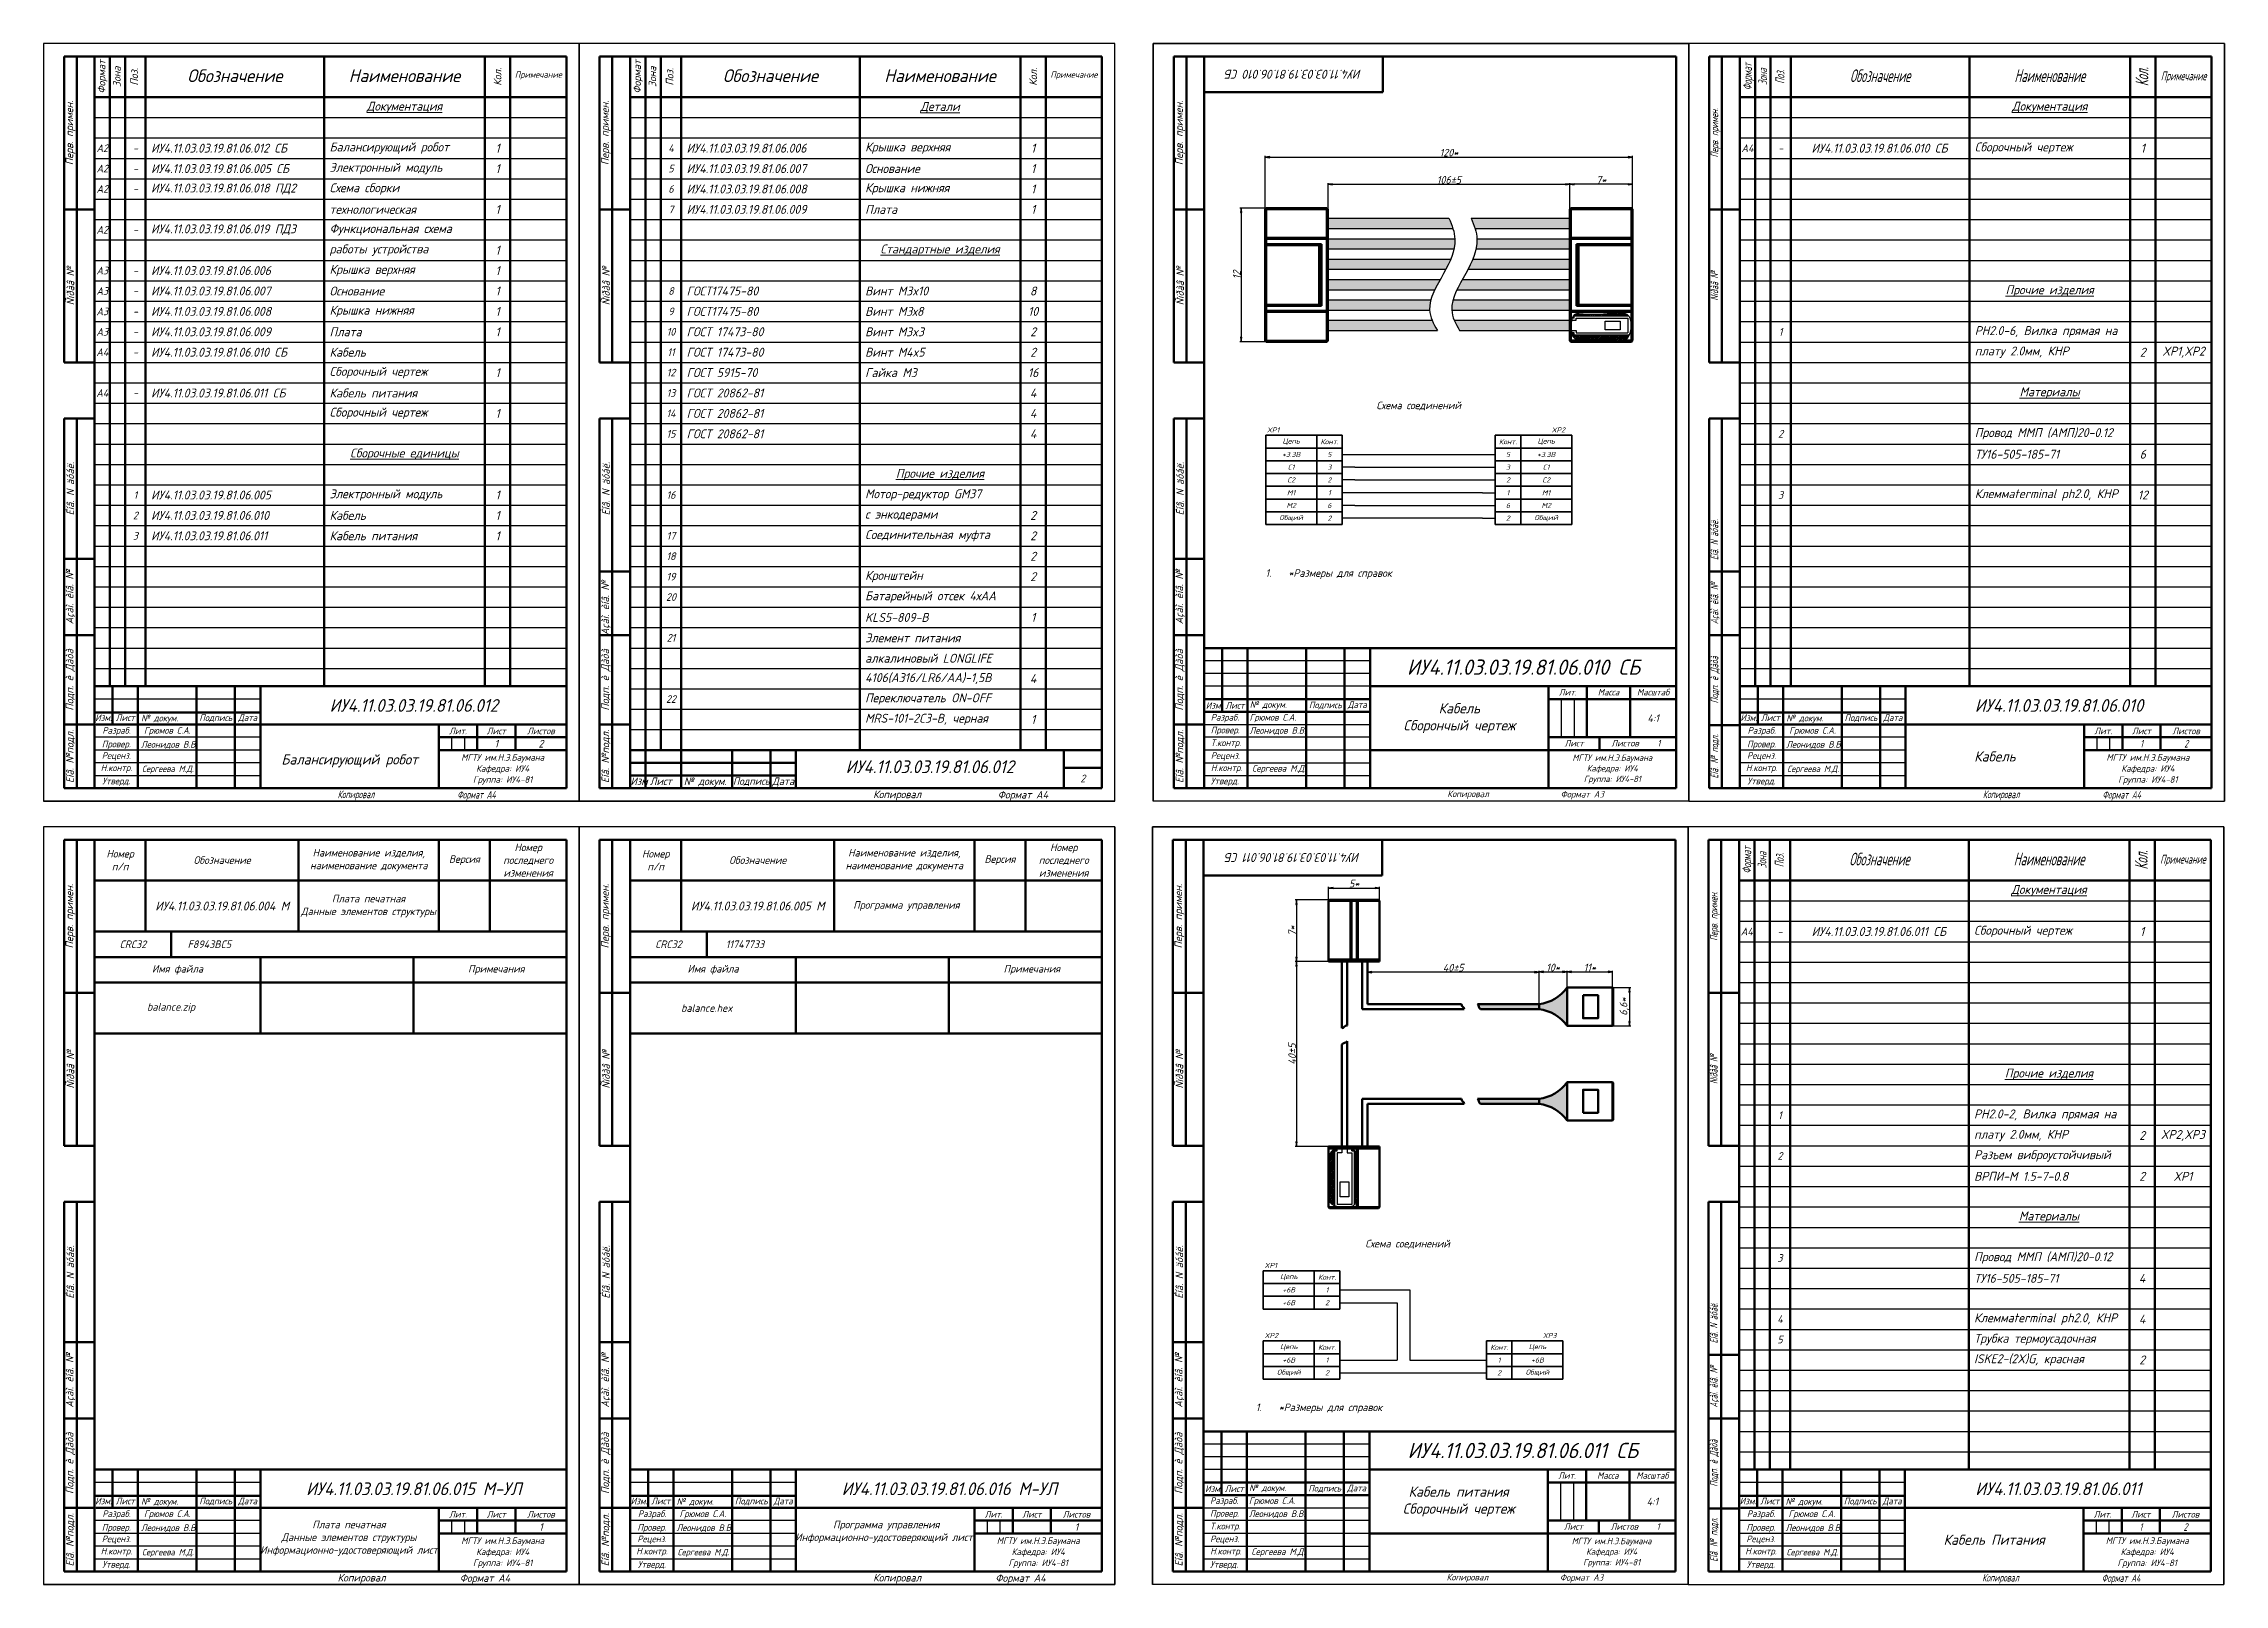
# Model space of a CAD drawing. Header units: inches. Extents: x -14 to 5184, y -66 to 1689.
# Drawn here: x 1 to 856, y 651 to 1255 of the extents above; entities that cross this region are included whole.
import ezdxf

# ---------------------------------------------------------------- set-up
doc = ezdxf.new("R2010")
doc.units = ezdxf.units.IN
doc.header["$MEASUREMENT"] = 0
for name, color, linetype, lineweight in [('Видимые тонкие (ГОСТ)', 7, 'Continuous', 25), ('Видимый контур (ГОСТ)', 7, 'Continuous', 50), ('Текст', 7, 'Continuous', 15)]:
    doc.layers.add(name, color=color, linetype=linetype, lineweight=lineweight)
doc.styles.get("Standard").update_dxf_attribs({"font": 'gost_b.ttf', "oblique": 15})
doc.styles.add('Standart 3.0', font='gost_b.ttf', dxfattribs={"oblique": 15, "height": 3})
doc.styles.add('стиль1', font='GOST_A.TTF', dxfattribs={"width": 0.75, "oblique": 15, "height": 3.5})
doc.dimstyles.new('Обычный (ГОСТ)', dxfattribs={"dimscale": 0.5, "dimtxt": 3.5, "dimasz": 3.5, "dimexe": 1, "dimexo": 0, "dimgap": 0.5, "dimtad": 1, "dimrnd": 1e-08, "dimtxsty": 'Standart 3.0', "dimblk": 'Filled-1', "dimblk1": 'Filled-1', "dimblk2": 'Filled-1', "dimcen": 0.09, "dimdle": 15, "dimclrd": 256, "dimclre": 256, "dimclrt": 256, "dimazin": 2, "dimtfac": 0.714286, "dimtmove": 0, "dimatfit": 3, "dimfxl": 1, "dimtolj": 1, "dimlwd": 25, "dimlwe": 25, "dimarcsym": 0})

msp = doc.modelspace()

# ---------------------------------------------------------------- texts
at = {"layer": 'Текст', "color": 0, "transparency": 33554684, "rotation": 90}
for s, width, heights, insert, char_height, attachment_point, style in [('\\pxqc;{\\fGOST type B|b0|i0|c204|p0;Формат}', 16, [0], (22.1222, 1234.2356), 3, 1, 'Standart 3.0'), ('\\pxqc;{\\fGOST type B|b0|i0|c204|p0;Формат}', 16, [0], (232.1222, 1234.2356), 3, 1, 'Standart 3.0'), ('\\pxqc;{\\fGOST type B|b0|i0|c204|p0;Зона}', 16, [0], (28.1222, 1234.2356), 3, 1, 'Standart 3.0'), ('\\pxqc;{\\fGOST type B|b0|i0|c204|p0;Поз.}', 16, [0], (34.8934, 1234.2356), 3, 1, 'Standart 3.0'), ('\\pxqc;{\\fGOST type B|b0|i0|c204|p0;Кол.}', 16, [0], (178.9104, 1234.2356), 3, 4, 'Standart 3.0'), ('\\pxqc;{\\fGOST type B|b0|i0|c204|p0;Зона}', 16, [0], (238.1222, 1234.2356), 3, 1, 'Standart 3.0'), ('\\pxqc;{\\fGOST type B|b0|i0|c204|p0;Поз.}', 16, [0], (244.8934, 1234.2356), 3, 1, 'Standart 3.0'), ('\\pxqc;{\\fGOST type B|b0|i0|c204|p0;Кол.}', 16, [0], (388.9104, 1234.2356), 3, 4, 'Standart 3.0'), ('\\pxqc;{\\fGOST type A|b0|i0|c204|p2;Формат}', 16, [0], (667.2382, 1234.2356), 3.5, 1, 'стиль1'), ('\\pxqc;{\\fGOST type A|b0|i0|c204|p2;Зона}', 16, [0], (673.2382, 1234.2356), 3.5, 1, 'стиль1'), ('\\pxqc;{\\fGOST type A|b0|i0|c204|p2;Поз.}', 16, [0], (680.0094, 1234.2356), 3.5, 1, 'стиль1'), ('\\pxqc;{\\fGOST type A|b0|i0|c204|p2;Кол.}', 16, [0], (821.2073, 1234.2356), 5, 1, 'стиль1'), ('\\pxqc;{\\fGOST type B|b0|i0|c204|p0;Перв. примен.}', 60, [0], (11.4104, 1190.2356), 3, 4, 'Standart 3.0'), ('\\pxqc;{\\fGOST type B|b0|i0|c204|p0;Перв. примен.}', 60, [0], (221.4104, 1190.2356), 3, 4, 'Standart 3.0'), ('\\pxqc;{\\fGOST type B|b0|i0|c204|p0;Перв. примен.}', 60, [0], (446.5264, 1190.2356), 3, 4, 'Standart 3.0'), ('\\pxqc;{\\fGOST type A|b0|i0|c204|p2;Перв. примен.}', 60, [0], (654.5506, 1190.2356), 3, 1, 'стиль1'), ('\\pxqc;{\\fGOST type B|b0|i0|c204|p0;Ñïðàâ №}', 60, [4.4758], (11.4104, 1130.2356), 3, 4, 'Standart 3.0'), ('\\pxqc;{\\fGOST type B|b0|i0|c204|p0;Ñïðàâ №}', 60, [4.4758], (221.4104, 1130.2356), 3, 4, 'Standart 3.0'), ('\\pxqc;{\\fGOST type B|b0|i0|c204|p0;Ñïðàâ №}', 60, [4.4758], (446.5264, 1130.2356), 3, 4, 'Standart 3.0'), ('\\pxqc;{\\fGOST type A|b0|i0|c204|p2;Ñïðàâ №}', 60, [0], (654.5506, 1130.2356), 3, 1, 'стиль1'), ('\\pxqc;{\\fGOST type B|b0|i0|c204|p0;Èíâ. }N {\\fGOST type B|b0|i0|c204|p0;äóáë.}', 55, [3.9038], (11.3866, 1053.2356), 3, 4, 'Standart 3.0'), ('\\pxqc;{\\fGOST type B|b0|i0|c204|p0;Èíâ. }N {\\fGOST type B|b0|i0|c204|p0;äóáë.}', 55, [3.9038], (221.3866, 1053.2356), 3, 4, 'Standart 3.0'), ('\\pxqc;{\\fGOST type B|b0|i0|c204|p0;Èíâ. }N {\\fGOST type B|b0|i0|c204|p0;äóáë.}', 55, [3.9038], (446.5025, 1053.2356), 3, 4, 'Standart 3.0'), ('\\pxqc;{\\fGOST type A|b0|i0|c204|p2;Èíâ. \\fGOST type A|b0|i0|c0|p2;N \\fGOST type A|b0|i0|c204|p2;äóáë.}', 25, [0], (654.5506, 1048.2356), 3, 1, 'стиль1'), ('\\pxqc;{\\fGOST type B|b0|i0|c204|p0;Âçàì. èíâ. №}', 30, [6.2803], (11.4104, 1023.2356), 3, 4, 'Standart 3.0'), ('{\\fGOST type B|b0|i0|c204|p0;Âçàì. èíâ. №}', 30, [6.2803], (221.4104, 1023.2356), 3, 4, 'Standart 3.0'), ('\\pxqc;{\\fGOST type B|b0|i0|c204|p0;Âçàì. èíâ. №}', 30, [6.2803], (446.5264, 1023.2356), 3, 4, 'Standart 3.0'), ('\\pxqc;{\\fGOST type A|b0|i0|c204|p2;Âçàì. èíâ. №}', 25, [0], (654.5506, 1023.2356), 3, 1, 'стиль1'), ('\\pxqc;{\\fGOST type B|b0|i0|c204|p0;Подп. è Дàòà}', 35, [0], (11.4104, 988.2356), 3, 4, 'Standart 3.0'), ('\\pxqc;{\\fGOST type B|b0|i0|c204|p0;Подп. è Дàòà}', 35, [0], (221.4104, 988.2356), 3, 4, 'Standart 3.0'), ('\\pxqc;{\\fGOST type B|b0|i0|c204|p0;Подп. è Дàòà}', 35, [0], (446.5264, 988.2356), 3, 4, 'Standart 3.0'), ('\\pxqc;{\\fGOST type A|b0|i0|c204|p2;Подп. è Дàòà}', 35, [0], (654.5506, 988.2356), 3, 1, 'стиль1'), ('\\pxqc;{\\fGOST type B|b0|i0|c204|p0;Èíâ. №подл.}', 25, [0], (11.4104, 963.2356), 3, 4, 'Standart 3.0'), ('\\pxqc;{\\fGOST type B|b0|i0|c204|p0;Èíâ. №подл.}', 25, [0], (221.4104, 963.2356), 3, 4, 'Standart 3.0'), ('\\pxqc;{\\fGOST type B|b0|i0|c204|p0;Èíâ. №подл.}', 25, [0], (446.5264, 963.2356), 3, 4, 'Standart 3.0'), ('\\pxqc;{\\fGOST type A|b0|i0|c204|p2;Èíâ. № подл.}', 25, [0], (654.5506, 963.2356), 3, 1, 'стиль1'), ('\\pxqc;{\\fGOST type A|b0|i0|c204|p2;Формат}', 16, [0], (666.9699, 927.0861), 3.5, 1, 'стиль1'), ('\\pxqc;{\\fGOST type A|b0|i0|c204|p2;Зона}', 16, [0], (672.9699, 927.0861), 3.5, 1, 'стиль1'), ('\\pxqc;{\\fGOST type A|b0|i0|c204|p2;Поз.}', 16, [0], (679.7412, 927.0861), 3.5, 1, 'стиль1'), ('\\pxqc;{\\fGOST type A|b0|i0|c204|p2;Кол.}', 16, [0], (820.9391, 927.0861), 5, 1, 'стиль1'), ('\\pxqc;{\\fGOST type B|b0|i0|c204|p0;Перв. примен.}', 60, [0], (11.4104, 883.0861), 3, 4, 'Standart 3.0'), ('\\pxqc;{\\fGOST type B|b0|i0|c204|p0;Перв. примен.}', 60, [0], (221.4104, 883.0861), 3, 4, 'Standart 3.0'), ('\\pxqc;{\\fGOST type B|b0|i0|c204|p0;Перв. примен.}', 60, [0], (446.2582, 883.0861), 3, 4, 'Standart 3.0'), ('\\pxqc;{\\fGOST type A|b0|i0|c204|p2;Перв. примен.}', 60, [0], (654.2824, 883.0861), 3, 1, 'стиль1'), ('\\pxqc;{\\fGOST type B|b0|i0|c204|p0;Ñïðàâ №}', 60, [4.4758], (11.4104, 823.0861), 3, 4, 'Standart 3.0'), ('\\pxqc;{\\fGOST type B|b0|i0|c204|p0;Ñïðàâ №}', 60, [4.4758], (221.4104, 823.0861), 3, 4, 'Standart 3.0'), ('\\pxqc;{\\fGOST type B|b0|i0|c204|p0;Ñïðàâ №}', 60, [4.4758], (446.2582, 823.0861), 3, 4, 'Standart 3.0'), ('\\pxqc;{\\fGOST type A|b0|i0|c204|p2;Ñïðàâ №}', 60, [0], (654.2824, 823.0861), 3, 1, 'стиль1'), ('\\pxqc;{\\fGOST type B|b0|i0|c204|p0;Èíâ. }N {\\fGOST type B|b0|i0|c204|p0;äóáë.}', 55, [3.9038], (11.3866, 746.0861), 3, 4, 'Standart 3.0'), ('\\pxqc;{\\fGOST type B|b0|i0|c204|p0;Èíâ. }N {\\fGOST type B|b0|i0|c204|p0;äóáë.}', 55, [3.9038], (221.3866, 746.0861), 3, 4, 'Standart 3.0'), ('\\pxqc;{\\fGOST type B|b0|i0|c204|p0;Èíâ. }N {\\fGOST type B|b0|i0|c204|p0;äóáë.}', 55, [3.9038], (446.2343, 746.0861), 3, 4, 'Standart 3.0'), ('\\pxqc;{\\fGOST type A|b0|i0|c204|p2;Èíâ. \\fGOST type A|b0|i0|c0|p2;N \\fGOST type A|b0|i0|c204|p2;äóáë.}', 25, [0], (654.2824, 741.0861), 3, 1, 'стиль1'), ('\\pxqc;{\\fGOST type B|b0|i0|c204|p0;Âçàì. èíâ. №}', 30, [6.2803], (11.4104, 716.0861), 3, 4, 'Standart 3.0'), ('\\pxqc;{\\fGOST type B|b0|i0|c204|p0;Âçàì. èíâ. №}', 30, [6.2803], (221.4104, 716.0861), 3, 4, 'Standart 3.0'), ('\\pxqc;{\\fGOST type B|b0|i0|c204|p0;Âçàì. èíâ. №}', 30, [6.2803], (446.2582, 716.0861), 3, 4, 'Standart 3.0'), ('\\pxqc;{\\fGOST type A|b0|i0|c204|p2;Âçàì. èíâ. №}', 25, [0], (654.2824, 716.0861), 3, 1, 'стиль1'), ('\\pxqc;{\\fGOST type B|b0|i0|c204|p0;Подп. è Дàòà}', 35, [0], (11.4104, 681.0861), 3, 4, 'Standart 3.0'), ('\\pxqc;{\\fGOST type B|b0|i0|c204|p0;Подп. è Дàòà}', 35, [0], (221.4104, 681.0861), 3, 4, 'Standart 3.0'), ('\\pxqc;{\\fGOST type B|b0|i0|c204|p0;Подп. è Дàòà}', 35, [0], (446.2582, 681.0861), 3, 4, 'Standart 3.0'), ('\\pxqc;{\\fGOST type A|b0|i0|c204|p2;Подп. è Дàòà}', 35, [0], (654.2824, 681.0861), 3, 1, 'стиль1'), ('\\pxqc;{\\fGOST type B|b0|i0|c204|p0;Èíâ. №подл.}', 25, [0], (11.4104, 656.0861), 3, 4, 'Standart 3.0'), ('\\pxqc;{\\fGOST type B|b0|i0|c204|p0;Èíâ. №подл.}', 25, [0], (221.4104, 656.0861), 3, 4, 'Standart 3.0'), ('\\pxqc;{\\fGOST type B|b0|i0|c204|p0;Èíâ. №подл.}', 25, [0], (446.2582, 656.0861), 3, 4, 'Standart 3.0'), ('\\pxqc;{\\fGOST type A|b0|i0|c204|p2;Èíâ. № подл.}', 25, [0], (654.2824, 656.0861), 3, 1, 'стиль1')]:
    msp.add_mtext_dynamic_manual_height_columns(s, width=width, gutter_width=17.5, heights=heights, dxfattribs=dict(at, insert=insert, char_height=char_height, attachment_point=attachment_point, style=style))
at = {"layer": 'Текст', "color": 0, "transparency": 33554684}
for s, width, gutter_width, heights, insert, char_height, attachment_point, style in [('\\pxqc;{\\fGOST type B|b0|i0|c204|p0;Обозначение}', 70, 20, [0], (40.9104, 1245.1508), 5, 1, 'Standart 3.0'), ('\\pxqc;{\\fGOST type B|b0|i0|c204|p0;Наименование}', 63, 20, [0], (110.9104, 1245.1508), 5, 1, 'Standart 3.0'), ('\\pxqc;{\\fGOST type B|b0|i0|c204|p0;Примечание}', 22, 20, [0], (183.9104, 1244.3368), 2.5, 1, 'Standart 3.0'), ('\\pxqc;{\\fGOST type B|b0|i0|c204|p0;Обозначение}', 70, 20, [0], (250.9104, 1245.1508), 5, 1, 'Standart 3.0'), ('\\pxqc;{\\fGOST type B|b0|i0|c204|p0;Наименование}', 63, 20, [0], (320.9104, 1245.1508), 5, 1, 'Standart 3.0'), ('\\pxqc;{\\fGOST type B|b0|i0|c204|p0;Примечание}', 22, 20, [0], (393.9104, 1244.3368), 2.5, 1, 'Standart 3.0'), ('\\pxqc;{\\fGOST type A|b0|i0|c204|p2;Обозначение}', 70, 20, [0], (686.0264, 1245.1508), 5, 1, 'стиль1'), ('\\pxqc;{\\fGOST type A|b0|i0|c204|p2;Наименование}', 63, 20, [0], (756.0264, 1245.1508), 5, 1, 'стиль1'), ('\\pxqc;{\\fGOST type A|b0|i0|c204|p2;Примечание}', 22, 20, [0], (829.0264, 1244.3368), 3.5, 1, 'стиль1'), ('\\pxqc;A2', 6, 8, [6.5], (20.9104, 1214.2356), 3, 4, 'Standart 3.0'), ('\\pxqc;{\\fGOST type B|b0|i0|c204|p0;4}', 8, 8, [6.5], (242.9104, 1214.2356), 3, 4, 'Standart 3.0'), ('\\pxqc;{\\fGOST type B|b0|i0|c204|p0;А4}', 6, 8, [6.5], (666.0264, 1214.2356), 3, 4, 'Standart 3.0'), ('\\pxqc;A2', 6, 8, [6.5], (20.9104, 1206.2356), 3, 4, 'Standart 3.0'), ('\\pxqc;-', 8, 8, [6.5], (32.9104, 1214.2356), 3, 4, 'Standart 3.0'), ('\\pxqc;-', 8, 8, [6.5], (32.9104, 1206.2356), 3, 4, 'Standart 3.0'), ('\\pxqc;{\\fGOST type B|b0|i0|c204|p0;5}', 8, 8, [6.5], (242.9104, 1206.2356), 3, 4, 'Standart 3.0'), ('\\pxqc;-', 8, 8, [6.5], (678.0264, 1214.2356), 3, 4, 'Standart 3.0'), ('\\pxqc;A2', 6, 8, [6.5], (20.9104, 1198.2356), 3, 4, 'Standart 3.0'), ('\\pxqc;-', 8, 8, [6.5], (32.9104, 1198.2356), 3, 4, 'Standart 3.0'), ('\\pxqc;{\\fGOST type B|b0|i0|c204|p0;6}', 8, 8, [6.5], (242.9104, 1198.2356), 3, 4, 'Standart 3.0'), ('\\pxqc;{\\fGOST type B|b0|i0|c204|p0;7}', 8, 8, [6.5], (242.9104, 1190.2356), 3, 4, 'Standart 3.0'), ('\\pxqc;A2', 6, 8, [6.5], (20.9104, 1182.2356), 3, 4, 'Standart 3.0'), ('\\pxqc;-', 8, 8, [6.5], (32.9104, 1182.2356), 3, 4, 'Standart 3.0'), ('\\pxqc;{\\fGOST type B|b0|i0|c204|p0;А3}', 6, 8, [6.5], (20.9104, 1166.2356), 3, 4, 'Standart 3.0'), ('\\pxqc;-', 8, 8, [6.5], (32.9104, 1166.2356), 3, 4, 'Standart 3.0'), ('\\pxqc;{\\fGOST type B|b0|i0|c204|p0;А3}', 6, 8, [6.5], (20.9104, 1158.2356), 3, 4, 'Standart 3.0'), ('\\pxqc;-', 8, 8, [6.5], (32.9104, 1158.2356), 3, 4, 'Standart 3.0'), ('\\pxqc;{\\fGOST type B|b0|i0|c204|p0;8}', 8, 8, [6.5], (242.9104, 1158.2356), 3, 4, 'Standart 3.0'), ('\\pxqc;{\\fGOST type B|b0|i0|c204|p0;А3}', 6, 8, [6.5], (20.9104, 1150.2356), 3, 4, 'Standart 3.0'), ('\\pxqc;-', 8, 8, [6.5], (32.9104, 1150.2356), 3, 4, 'Standart 3.0'), ('\\pxqc;{\\fGOST type B|b0|i0|c204|p0;9}', 8, 8, [6.5], (242.9104, 1150.2356), 3, 4, 'Standart 3.0'), ('\\pxqc;{\\fGOST type B|b0|i0|c204|p0;А3}', 6, 8, [6.5], (20.9104, 1142.2356), 3, 4, 'Standart 3.0'), ('\\pxqc;-', 8, 8, [6.5], (32.9104, 1142.2356), 3, 4, 'Standart 3.0'), ('\\pxqc;{\\fGOST type B|b0|i0|c204|p0;10}', 8, 8, [6.5], (242.9104, 1142.2356), 3, 4, 'Standart 3.0'), ('\\pxqc;{\\fGOST type B|b0|i0|c204|p0;1}', 8, 8, [6.5], (678.0264, 1142.2356), 3, 4, 'Standart 3.0'), ('\\pxqc;{\\fGOST type B|b0|i0|c204|p0;А4}', 6, 8, [6.5], (20.9104, 1134.2356), 3, 4, 'Standart 3.0'), ('\\pxqc;-', 8, 8, [6.5], (32.9104, 1134.2356), 3, 4, 'Standart 3.0'), ('\\pxqc;{\\fGOST type B|b0|i0|c204|p0;11}', 8, 8, [6.5], (242.9104, 1134.2356), 3, 4, 'Standart 3.0'), ('\\pxqc;{\\fGOST type B|b0|i0|c204|p0;12}', 8, 8, [6.5], (242.9104, 1126.2356), 3, 4, 'Standart 3.0'), ('\\pxqc;{\\fGOST type B|b0|i0|c204|p0;А4}', 6, 8, [6.5], (20.9104, 1118.2356), 3, 4, 'Standart 3.0'), ('\\pxqc;-', 8, 8, [6.5], (32.9104, 1118.2356), 3, 4, 'Standart 3.0'), ('\\pxqc;{\\fGOST type B|b0|i0|c204|p0;14}', 8, 8, [6.5], (242.9104, 1110.2356), 3, 4, 'Standart 3.0'), ('\\pxqc;{\\fGOST type B|b0|i0|c204|p0;13}', 8, 8, [6.5], (242.9104, 1118.2356), 3, 4, 'Standart 3.0'), ('\\pxqc;{\\fGOST type B|b0|i0|c204|p0;15}', 8, 8, [6.5], (242.9104, 1102.2356), 3, 4, 'Standart 3.0'), ('\\pxqc;{\\fGOST type B|b0|i0|c204|p0;2}', 8, 8, [6.5], (678.0264, 1102.2356), 3, 4, 'Standart 3.0'), ('\\pxqc;{\\fGOST type B|b0|i0|c204|p0;1}', 8, 8, [6.5], (32.9104, 1078.2356), 3, 4, 'Standart 3.0'), ('\\pxqc;{\\fGOST type B|b0|i0|c204|p0;16}', 8, 8, [6.5], (242.9104, 1078.2356), 3, 4, 'Standart 3.0'), ('\\pxqc;{\\fGOST type B|b0|i0|c204|p0;3}', 8, 8, [6.5], (678.0264, 1078.2356), 3, 4, 'Standart 3.0'), ('\\pxqc;{\\fGOST type B|b0|i0|c204|p0;2}', 8, 8, [6.5], (32.9104, 1070.2356), 3, 4, 'Standart 3.0'), ('\\pxqc;{\\fGOST type B|b0|i0|c204|p0;3}', 8, 8, [6.5], (32.9104, 1062.2356), 3, 4, 'Standart 3.0'), ('\\pxqc;{\\fGOST type B|b0|i0|c204|p0;17}', 8, 8, [6.5], (242.9104, 1062.2356), 3, 4, 'Standart 3.0'), ('\\pxqc;{\\fGOST type B|b0|i0|c204|p0;18}', 8, 8, [6.5], (242.9104, 1054.2356), 3, 4, 'Standart 3.0'), ('\\pxqc;{\\fGOST type B|b0|i0|c204|p0;19}', 8, 8, [6.5], (242.9104, 1046.2356), 3, 4, 'Standart 3.0'), ('\\pxi-3,l3,ql,t3;{\\fGOST type B|b0|i0|c204|p0;1.^I}*{\\fGOST type B|b0|i0|c204|p0;Размеры для справок}', 184.342669, 17.5, [23.9293], (480.0126, 1049.1494), 3, 1, 'Standart 3.0'), ('\\pxqc;{\\fGOST type B|b0|i0|c204|p0;20}', 8, 8, [6.5], (242.9104, 1038.2356), 3, 4, 'Standart 3.0'), ('\\pxqc;{\\fGOST type B|b0|i0|c204|p0;21}', 8, 8, [6.5], (242.9104, 1022.2356), 3, 4, 'Standart 3.0'), ('\\pxqc;{\\fGOST type B|b0|i0|c204|p0;22}', 8, 8, [6.5], (242.9104, 998.2356), 3, 4, 'Standart 3.0'), ('\\pxqc;1', 15, 17.5, [0], (170.9104, 982.2287), 3, 1, 'Standart 3.0'), ('\\pxqc;{\\fGOST type B|b0|i0|c204|p0;2}', 20, 17.5, [0], (185.9104, 982.2287), 3, 1, 'Standart 3.0'), ('\\pxqc;{\\fGOST type B|b0|i0|c0|p0;1}', 15, 17.5, [0], (816.0264, 982.2287), 3, 1, 'стиль1'), ('\\pxqc;{\\fGOST type B|b0|i0|c0|p0;2}', 20, 17.5, [0], (831.0264, 982.2287), 3, 1, 'стиль1'), ('\\pxqc;{\\fGOST type B|b0|i0|c204|p0;Изм}', 7, 17.5, [0], (230.9104, 967.4931), 3, 1, 'Standart 3.0'), ('\\pxqc;{\\fGOST type B|b0|i0|c204|p0;Лист}', 10, 17.5, [0], (237.9104, 967.4931), 3, 1, 'Standart 3.0'), ('\\pxqc;{\\fGOST type B|b0|i0|c204|p0; № докум.}', 23, 17.5, [0], (247.9104, 967.4931), 3, 1, 'Standart 3.0'), ('\\pxqc;{\\fGOST type B|b0|i0|c204|p0;Подпись}', 15, 17.5, [0], (270.9104, 967.4931), 2.9, 1, 'Standart 3.0'), ('\\pxqc;{\\fGOST type B|b0|i0|c204|p0;Дата}', 10, 17.5, [0], (285.9104, 967.4931), 3, 1, 'Standart 3.0'), ('\\pxqc;2', 15, 17.5, [0], (400.9104, 968.6132), 3, 1, 'Standart 3.0'), ('{\\fGOST type A|b0|i0|c204|p2;Копировал}', 17, 17.5, [0], (116.1817, 962.3609), 3, 1, 'стиль1'), ('\\pxqc;{\\fGOST type A|b0|i0|c204|p2;Формат А4}', 20, 17.5, [0], (160.6313, 962.2287), 3, 1, 'стиль1'), ('{\\fGOST type B|b0|i0|c204|p0;Копировал}', 17, 17.5, [0], (326.1817, 962.3609), 3, 1, 'Standart 3.0'), ('\\pxqc;{\\fGOST type B|b0|i0|c204|p0;Формат А4}', 28.562508, 17.5, [8], (370.6313, 962.2287), 3, 1, 'Standart 3.0'), ('{\\fGOST type A|b0|i0|c204|p2;Копировал}', 17, 17.5, [0], (761.2976, 962.3609), 3, 1, 'стиль1'), ('\\pxqc;{\\fGOST type A|b0|i0|c204|p2;Формат А4}', 20, 17.5, [0], (805.7472, 962.2287), 3, 1, 'стиль1'), ('\\pxqc;{\\fGOST type B|b0|i0|c204|p0;Номер последнего изменения}', 30, 20, [0], (175.9104, 935.0861), 3, 4, 'Standart 3.0'), ('\\pxqc;{\\fGOST type B|b0|i0|c204|p0;Номер последнего изменения}', 30, 20, [0], (385.9104, 935.0861), 3, 4, 'Standart 3.0'), ('\\pxqc;{\\fGOST type B|b0|i0|c204|p0;Номер\\Pп/п}', 20, 20, [0], (20.9104, 935.0861), 3, 4, 'Standart 3.0'), ('\\pxqc;{\\fGOST type B|b0|i0|c204|p0;Обозначение}', 60, 20, [0], (40.9104, 935.0861), 3, 4, 'Standart 3.0'), ('\\pxqc;{\\fGOST type B|b0|i0|c204|p0;Наименование изделия,\\Pнаименование документа}', 55, 20, [0], (100.9104, 935.0861), 3, 4, 'Standart 3.0'), ('\\pxqc;{\\fGOST type B|b0|i0|c204|p0;Версия}', 20, 20, [0], (155.9104, 935.0861), 3, 4, 'Standart 3.0'), ('\\pxqc;{\\fGOST type B|b0|i0|c204|p0;Номер\\Pп/п}', 20, 20, [0], (230.9104, 935.0861), 3, 4, 'Standart 3.0'), ('\\pxqc;{\\fGOST type B|b0|i0|c204|p0;Обозначение}', 60, 20, [0], (250.9104, 935.0861), 3, 4, 'Standart 3.0'), ('\\pxqc;{\\fGOST type B|b0|i0|c204|p0;Наименование изделия,\\Pнаименование документа}', 55, 20, [0], (310.9104, 935.0861), 3, 4, 'Standart 3.0'), ('\\pxqc;{\\fGOST type B|b0|i0|c204|p0;Версия}', 20, 20, [0], (365.9104, 935.0861), 3, 4, 'Standart 3.0'), ('\\pxqc;{\\fGOST type A|b0|i0|c204|p2;Обозначение}', 70, 20, [0], (685.7582, 938.0014), 5, 1, 'стиль1'), ('\\pxqc;{\\fGOST type A|b0|i0|c204|p2;Наименование}', 63, 20, [0], (755.7582, 938.0014), 5, 1, 'стиль1'), ('\\pxqc;{\\fGOST type A|b0|i0|c204|p2;Примечание}', 22, 20, [0], (828.7582, 937.1874), 3.5, 1, 'стиль1'), ('\\pxqc;{\\fGOST type B|b0|i0|c204|p0;\\H0.7x;ИУ4.11.03.03.19.81.06.004 \\fGOST type B|b0|i0|c0|p0;M}', 60, 20, [0], (40.9104, 917.0861), 5, 4, 'Standart 3.0'), ('\\pxqc;{\\fGOST type B|b0|i0|c204|p0;Плата печатная \\PДанные элементов структуры}', 54.803387, 20, [0], (100.9104, 917.0861), 3, 4, 'Standart 3.0'), ('\\pxqc;{\\fGOST type B|b0|i0|c204|p0;\\H0.7x;ИУ4.11.03.03.19.81.06.005 \\fGOST type B|b0|i0|c0|p0;M}', 60, 20, [0], (250.9104, 917.0861), 5, 4, 'Standart 3.0'), ('\\pxqc; {\\fGOST type B|b0|i0|c204|p0;Программа управления }', 54.803387, 20, [0], (310.9104, 917.0861), 3, 4, 'Standart 3.0'), ('\\pxqc;{\\fGOST type B|b0|i0|c204|p0;А4}', 6, 8, [6.5], (665.7582, 907.0861), 3, 4, 'Standart 3.0'), ('\\pxqc;-', 8, 8, [6.5], (677.7582, 907.0861), 3, 4, 'Standart 3.0'), ('\\pxqc;CRC32', 30, 20, [0], (20.9104, 902.0861), 3, 4, 'Standart 3.0'), ('\\pxqc;F8943BC5', 30, 20, [0], (50.9104, 902.0861), 3, 4, 'Standart 3.0'), ('\\pxqc;CRC32', 30, 20, [0], (230.9104, 902.0861), 3, 4, 'Standart 3.0'), ('\\pxqc;11747733', 30, 20, [0], (260.9104, 902.0861), 3, 4, 'Standart 3.0'), ('\\pxqc;{\\fGOST type B|b0|i0|c204|p0;Имя файла}', 65, 20, [0], (20.9104, 892.0861), 3, 4, 'Standart 3.0'), ('\\pxqc;{\\fGOST type B|b0|i0|c204|p0;Примечания}', 65, 20, [0], (145.9104, 892.0861), 3, 4, 'Standart 3.0'), ('\\pxqc;{\\fGOST type B|b0|i0|c204|p0;Имя файла}', 65, 20, [0], (230.9104, 892.0861), 3, 4, 'Standart 3.0'), ('\\pxqc;{\\fGOST type B|b0|i0|c204|p0;Примечания}', 65, 20, [0], (355.9104, 892.0861), 3, 4, 'Standart 3.0'), ('\\pxqc;balance.zip', 60, 20, [0], (20.9104, 877.0861), 3, 4, 'Standart 3.0'), ('\\pxqc;balance.hex', 60, 20, [0], (230.9104, 877.0861), 3, 4, 'Standart 3.0'), ('\\pxqc;{\\fGOST type B|b0|i0|c204|p0;1}', 8, 8, [6.5], (677.7582, 835.0861), 3, 4, 'Standart 3.0'), ('\\pxqc;{\\fGOST type B|b0|i0|c204|p0;2}', 8, 8, [6.5], (677.7582, 819.0861), 3, 4, 'Standart 3.0'), ('\\pxqc;3', 8, 8, [6.5], (677.7582, 779.0861), 3, 4, 'Standart 3.0'), ('\\pxqc;4', 8, 8, [6.5], (677.7582, 755.0861), 3, 4, 'Standart 3.0'), ('\\pxqc;{\\fGOST type B|b0|i0|c204|p0;5}', 8, 8, [6.5], (677.7582, 747.0861), 3, 4, 'Standart 3.0'), ('\\pxi-3,l3,ql,t3;{\\fGOST type B|b0|i0|c204|p0;1.^I}*{\\fGOST type B|b0|i0|c204|p0;Размеры для справок}', 184.342669, 17.5, [23.9293], (476.2305, 722.01), 3, 1, 'Standart 3.0'), ('\\pxqc;{\\fGOST type B|b0|i0|c204|p0;Плата печатная \\PДанные элементов структуры\\PИнформационно-удостоверяющий лист}', 69.45499, 12.5, [26.2446], (85.9104, 676.0861), 3, 1, 'Standart 3.0'), ('\\pxqc; {\\fGOST type B|b0|i0|c204|p0;Программа управления \\PИнформационно-удостоверяющий лист}', 69.01517, 12.5, [18.7715], (295.9104, 676.0861), 3, 1, 'Standart 3.0'), ('\\pxqc;1', 20, 17.5, [0], (185.9104, 675.0793), 3, 1, 'Standart 3.0'), ('\\pxqc;1', 20, 17.5, [0], (395.9104, 675.0793), 3, 1, 'Standart 3.0'), ('\\pxqc;{\\fGOST type B|b0|i0|c0|p0;1}', 15, 17.5, [0], (815.7582, 675.0793), 3, 1, 'стиль1'), ('\\pxqc;{\\fGOST type B|b0|i0|c0|p0;2}', 20, 17.5, [0], (830.7582, 675.0793), 3, 1, 'стиль1'), ('{\\fGOST type B|b0|i0|c204|p0;Копировал}', 17, 17.5, [0], (116.1817, 655.2115), 3, 1, 'Standart 3.0'), ('\\pxqc;{\\fGOST type B|b0|i0|c204|p0;Формат А4}', 26.692687, 17.5, [8.1174], (160.6313, 655.0793), 3, 1, 'Standart 3.0'), ('{\\fGOST type B|b0|i0|c204|p0;Копировал}', 17, 17.5, [0], (326.1817, 655.2115), 3, 1, 'Standart 3.0'), ('\\pxqc;{\\fGOST type B|b0|i0|c204|p0;Формат А4}', 26.692687, 17.5, [8.1174], (370.6313, 655.0793), 3, 1, 'Standart 3.0'), ('{\\fGOST type A|b0|i0|c204|p2;Копировал}', 17, 17.5, [0], (761.0294, 655.2115), 3, 1, 'стиль1'), ('\\pxqc;{\\fGOST type A|b0|i0|c204|p2;Формат А4}', 20, 17.5, [0], (805.479, 655.0793), 3, 1, 'стиль1')]:
    msp.add_mtext_dynamic_manual_height_columns(s, width=width, gutter_width=gutter_width, heights=heights, dxfattribs=dict(at, insert=insert, char_height=char_height, attachment_point=attachment_point, style=style))
at = {"layer": 'Текст', "color": 0, "transparency": 33554684, "char_height": 3.5, "attachment_point": 5, "rotation": 180}
for s, insert in [('\\pxqc;{\\fGOST type B|b0|i0|c204|p0;ИУ4.11.03.03.19.81.06.010 СБ}', (491.0264, 1243.2356)), ('\\pxqc;{\\fGOST type B|b0|i0|c204|p0;ИУ4.11.03.03.19.81.06.011 СБ}', (490.7582, 936.0861))]:
    msp.add_mtext_dynamic_manual_height_columns(s, width=69.742063, gutter_width=12.5, heights=[0], dxfattribs=dict(at, insert=insert))
at = {"layer": 'Текст', "color": 0, "transparency": 33554684}
for s, width, gutter_width, heights, insert, char_height, attachment_point in [('\\pxqc;{\\fGOST type B|b0|i0|c204|p0;\\LДокументация}', 63, 8, [6.5], (110.9104, 1230.2356), 3.5, 4), ('\\pxqc;{\\fGOST type B|b0|i0|c204|p0;\\LДетали}', 63, 8, [6.5], (320.9104, 1230.2356), 3.5, 4), ('\\pxqc;{\\fGOST type B|b0|i0|c204|p0;\\LДокументация}', 63, 8, [6.5], (756.0264, 1230.2356), 3.5, 4), (' {\\fGOST type B|b0|i0|c204|p0;ИУ4.11.03.03.19.81.06.012 СБ}', 69.549191, 8, [6.5], (40.9104, 1214.2356), 3.5, 4), ('\\pxql;{\\fGOST type B|b0|i0|c204|p0; Балансирующий робот}', 63, 8, [6.5], (110.9104, 1214.2356), 3.5, 4), ('\\pxqc;1', 10, 8, [6.5], (173.9104, 1214.2356), 3.5, 4), (' {\\fGOST type B|b0|i0|c204|p0;ИУ4.11.03.03.19.81.06.006}', 69.549191, 8, [6.5], (250.9104, 1214.2356), 3.5, 4), ('\\pxql;{\\fGOST type B|b0|i0|c204|p0; Крышка верхняя}', 63, 8, [6.5], (320.9104, 1214.2356), 3.5, 4), ('\\pxqc;1', 10, 8, [6.5], (383.9104, 1214.2356), 3.5, 4), ('\\pxqc;{\\fGOST type B|b0|i0|c204|p0;ИУ4.11.03.03.19.81.06.010 СБ}', 69.549191, 8, [6.5], (686.0264, 1214.2356), 3.5, 4), ('\\pxql;{\\fGOST type B|b0|i0|c204|p0; Сборочный чертеж}', 63, 8, [6.5], (756.0264, 1214.2356), 3.5, 4), ('\\pxqc;1', 10, 8, [6.5], (819.0264, 1214.2356), 3.5, 4), (' {\\fGOST type B|b0|i0|c204|p0;ИУ4.11.03.03.19.81.06.005 СБ}', 69.549191, 8, [6.5], (40.9104, 1206.2356), 3.5, 4), ('\\pxql;{\\fGOST type B|b0|i0|c204|p0; Электронный модуль}', 63, 8, [6.5], (110.9104, 1206.2356), 3.5, 4), ('\\pxqc;1', 10, 8, [6.5], (173.9104, 1206.2356), 3.5, 4), (' {\\fGOST type B|b0|i0|c204|p0;ИУ4.11.03.03.19.81.06.007}', 69.549191, 8, [6.5], (250.9104, 1206.2356), 3.5, 4), ('\\pxql;{\\fGOST type B|b0|i0|c204|p0; Основание}', 63, 8, [6.5], (320.9104, 1206.2356), 3.5, 4), ('\\pxqc;1', 10, 8, [6.5], (383.9104, 1206.2356), 3.5, 4), (' {\\fGOST type B|b0|i0|c204|p0;ИУ4.11.03.03.19.81.06.018 ПД2}', 69.549191, 8, [6.5], (40.9104, 1198.2356), 3.5, 4), ('\\pxql;{\\fGOST type B|b0|i0|c204|p0; Схема сборки }', 63, 8, [6.5], (110.9104, 1198.2356), 3.5, 4), (' {\\fGOST type B|b0|i0|c204|p0;ИУ4.11.03.03.19.81.06.008}', 69.549191, 8, [6.5], (250.9104, 1198.2356), 3.5, 4), ('\\pxql;{\\fGOST type B|b0|i0|c204|p0; Крышка нижняя}', 63, 8, [6.5], (320.9104, 1198.2356), 3.5, 4), ('\\pxqc;1', 10, 8, [6.5], (383.9104, 1198.2356), 3.5, 4), ('\\pxql;{\\fGOST type B|b0|i0|c204|p0; технологическая}', 63, 8, [6.5], (110.9104, 1190.2356), 3.5, 4), ('\\pxqc;1', 10, 8, [6.5], (173.9104, 1190.2356), 3.5, 4), (' {\\fGOST type B|b0|i0|c204|p0;ИУ4.11.03.03.19.81.06.009}', 69.549191, 8, [6.5], (250.9104, 1190.2356), 3.5, 4), ('\\pxql;{\\fGOST type B|b0|i0|c204|p0; Плата}', 63, 8, [6.5], (320.9104, 1190.2356), 3.5, 4), ('\\pxqc;1', 10, 8, [6.5], (383.9104, 1190.2356), 3.5, 4), (' {\\fGOST type B|b0|i0|c204|p0;ИУ4.11.03.03.19.81.06.019 ПД3}', 69.549191, 8, [6.5], (40.9104, 1182.2356), 3.5, 4), ('\\pxql;{\\fGOST type B|b0|i0|c204|p0; Функциональная схема}', 63, 8, [6.5], (110.9104, 1182.2356), 3.5, 4), ('\\pxql;{\\fGOST type B|b0|i0|c204|p0; работы устройства}', 63, 8, [6.5], (110.9104, 1174.2356), 3.5, 4), ('\\pxqc;1', 10, 8, [6.5], (173.9104, 1174.2356), 3.5, 4), ('\\pxqc;{\\fGOST type B|b0|i0|c204|p0;\\LСтандартные изделия}', 63, 8, [6.5], (320.9104, 1174.2356), 3.5, 4), (' {\\fGOST type B|b0|i0|c204|p0;ИУ4.11.03.03.19.81.06.006}', 69.549191, 8, [6.5], (40.9104, 1166.2356), 3.5, 4), ('\\pxql;{\\fGOST type B|b0|i0|c204|p0; Крышка верхняя}', 63, 8, [6.5], (110.9104, 1166.2356), 3.5, 4), ('\\pxqc;1', 10, 8, [6.5], (173.9104, 1166.2356), 3.5, 4), (' {\\fGOST type B|b0|i0|c204|p0;ИУ4.11.03.03.19.81.06.007}', 69.549191, 8, [6.5], (40.9104, 1158.2356), 3.5, 4), ('\\pxql;{\\fGOST type B|b0|i0|c204|p0; Основание}', 63, 8, [6.5], (110.9104, 1158.2356), 3.5, 4), ('\\pxqc;1', 10, 8, [6.5], (173.9104, 1158.2356), 3.5, 4), (' {\\fGOST type B|b0|i0|c204|p0;ГОСТ}17475-80', 69.549191, 8, [6.5], (250.9104, 1158.2356), 3.5, 4), ('\\pxql;{\\fGOST type B|b0|i0|c204|p0; Винт М3}x10 ', 63, 8, [6.5], (320.9104, 1158.2356), 3.5, 4), ('\\pxqc;{\\fGOST type B|b0|i0|c204|p0;8}', 10, 8, [6.5], (383.9104, 1158.2356), 3.5, 4), ('\\pxqc;{\\fGOST type B|b0|i0|c204|p0;\\LПрочие изделия}', 63, 8, [6.5], (756.0264, 1158.2356), 3.5, 4), (' {\\fGOST type B|b0|i0|c204|p0;ИУ4.11.03.03.19.81.06.008}', 69.549191, 8, [6.5], (40.9104, 1150.2356), 3.5, 4), ('\\pxql;{\\fGOST type B|b0|i0|c204|p0; Крышка нижняя}', 63, 8, [6.5], (110.9104, 1150.2356), 3.5, 4), ('\\pxqc;1', 10, 8, [6.5], (173.9104, 1150.2356), 3.5, 4), (' {\\fGOST type B|b0|i0|c204|p0;ГОСТ}17475-80', 69.549191, 8, [6.5], (250.9104, 1150.2356), 3.5, 4), ('\\pxql;{\\fGOST type B|b0|i0|c204|p0; Винт М3х8}', 63, 8, [6.5], (320.9104, 1150.2356), 3.5, 4), ('\\pxqc;1{\\fGOST type B|b0|i0|c204|p0;0}', 10, 8, [6.5], (383.9104, 1150.2356), 3.5, 4), (' {\\fGOST type B|b0|i0|c204|p0;ИУ4.11.03.03.19.81.06.009}', 69.549191, 8, [6.5], (40.9104, 1142.2356), 3.5, 4), ('\\pxql;{\\fGOST type B|b0|i0|c204|p0; Плата}', 63, 8, [6.5], (110.9104, 1142.2356), 3.5, 4), ('\\pxqc;1', 10, 8, [6.5], (173.9104, 1142.2356), 3.5, 4), ('{\\fGOST type B|b0|i0|c204|p0; ГОСТ }17473-80', 69.549191, 8, [6.5], (250.9104, 1142.2356), 3.5, 4), ('\\pxql;{\\fGOST type B|b0|i0|c204|p0; Винт }M3x3', 63, 8, [6.5], (320.9104, 1142.2356), 3.5, 4), ('\\pxqc;2', 10, 8, [6.5], (383.9104, 1142.2356), 3.5, 4), ('\\pxql,t13; PH2.0-6, {\\fGOST type B|b0|i0|c204|p0;Вилка прямая на }', 63, 8, [6.5], (756.0264, 1142.2356), 3.5, 4), (' {\\fGOST type B|b0|i0|c204|p0;ИУ4.11.03.03.19.81.06.010 СБ}', 69.549191, 8, [6.5], (40.9104, 1134.2356), 3.5, 4), ('{\\fGOST type B|b0|i0|c204|p0; Кабель}', 63, 8, [6.5], (110.9104, 1134.2356), 3.5, 4), (' {\\fGOST type B|b0|i0|c204|p0;ГОСТ 17473-80}', 69.549191, 8, [6.5], (250.9104, 1134.2356), 3.5, 4), ('\\pxql;{\\fGOST type B|b0|i0|c204|p0; Винт} M4x5', 63, 8, [6.5], (320.9104, 1134.2356), 3.5, 4), ('\\pxqc;2', 10, 8, [6.5], (383.9104, 1134.2356), 3.5, 4), ('{\\fGOST type B|b0|i0|c204|p0; плату }2.0{\\fGOST type B|b0|i0|c204|p0;мм}, {\\fGOST type B|b0|i0|c204|p0;КНР}', 63, 8, [6.5], (756.0264, 1134.2356), 3.5, 4), ('\\pxqc;2', 10, 8, [6.5], (819.0264, 1134.2356), 3.5, 4), ('\\pxqc;XP1,XP2', 22, 8, [6.5], (829.0264, 1134.2356), 3.5, 4), ('\\pxql;{\\fGOST type B|b0|i0|c204|p0; Сборочный чертеж}', 63, 8, [6.5], (110.9104, 1126.2356), 3.5, 4), ('\\pxqc;1', 10, 8, [6.5], (173.9104, 1126.2356), 3.5, 4), (' {\\fGOST type B|b0|i0|c204|p0;ГОСТ 5915-70}', 69.549191, 8, [6.5], (250.9104, 1126.2356), 3.5, 4), ('\\pxql;{\\fGOST type B|b0|i0|c204|p0; Гайка} {\\fGOST type B|b0|i0|c204|p0;М3}', 63, 8, [6.5], (320.9104, 1126.2356), 3.5, 4), ('\\pxqc;{\\fGOST type B|b0|i0|c204|p0;16}', 10, 8, [6.5], (383.9104, 1126.2356), 3.5, 4), ('\\pxqc;{\\fGOST type B|b0|i0|c204|p0;\\LМатериалы}', 63, 8, [6.5], (756.0264, 1118.2356), 3.5, 4), (' {\\fGOST type B|b0|i0|c204|p0;ИУ4.11.03.03.19.81.06.011 СБ}', 69.549191, 8, [6.5], (40.9104, 1118.2356), 3.5, 4), ('\\pxql;{\\fGOST type B|b0|i0|c204|p0; Сборочный чертеж}', 63, 8, [6.5], (110.9104, 1110.2356), 3.5, 4), ('{\\fGOST type B|b0|i0|c204|p0; Кабель питания}', 63, 8, [6.5], (110.9104, 1118.2356), 3.5, 4), ('\\pxqc;1', 10, 8, [6.5], (173.9104, 1110.2356), 3.5, 4), (' {\\fGOST type B|b0|i0|c204|p0;ГОСТ 20862-81}', 69.549191, 8, [6.5], (250.9104, 1118.2356), 3.5, 4), (' {\\fGOST type B|b0|i0|c204|p0;ГОСТ 20862-81}', 69.549191, 8, [6.5], (250.9104, 1110.2356), 3.5, 4), ('\\pxqc;{\\fGOST type B|b0|i0|c204|p0;4}', 10, 8, [6.5], (383.9104, 1118.2356), 3.5, 4), ('\\pxqc;{\\fGOST type B|b0|i0|c204|p0;4}', 10, 8, [6.5], (383.9104, 1110.2356), 3.5, 4), (' {\\fGOST type B|b0|i0|c204|p0;ГОСТ 20862-81}', 69.549191, 8, [6.5], (250.9104, 1102.2356), 3.5, 4), ('\\pxqc;{\\fGOST type B|b0|i0|c204|p0;4}', 10, 8, [6.5], (383.9104, 1102.2356), 3.5, 4), ('\\pxql;{\\fGOST type B|b0|i0|c204|p0; Провод ММП (АМП)20-0.12}', 63, 8, [6.5], (756.0264, 1102.2356), 3.5, 4), ('\\pxqc;{\\fGOST type B|b0|i0|c204|p0;\\LСборочные единицы}', 63, 8, [6.5], (110.9104, 1094.2356), 3.5, 4), ('\\pxql;{\\fGOST type B|b0|i0|c204|p0; ТУ16-505-185-71}', 63, 8, [6.5], (756.0264, 1094.2356), 3.5, 4), ('\\pxqc;{\\fGOST type B|b0|i0|c204|p0;6}', 10, 8, [6.5], (819.0264, 1094.2356), 3.5, 4), ('\\pxqc;{\\fGOST type B|b0|i0|c204|p0;\\LПрочие изделия}', 63, 8, [6.5], (320.9104, 1086.2356), 3.5, 4), (' {\\fGOST type B|b0|i0|c204|p0;ИУ4.11.03.03.19.81.06.005}', 69.549191, 8, [6.5], (40.9104, 1078.2356), 3.5, 4), ('\\pxql;{\\fGOST type B|b0|i0|c204|p0; Электронный модуль}', 63, 8, [6.5], (110.9104, 1078.2356), 3.5, 4), ('\\pxqc;1', 10, 8, [6.5], (173.9104, 1078.2356), 3.5, 4), ('\\pxql;{\\fGOST type B|b0|i0|c204|p0; Мотор-редуктор GM37}', 63, 8, [6.5], (320.9104, 1078.2356), 3.5, 4), ('\\pxql; {\\fGOST type B|b0|i0|c204|p0;Клемма}terminal ph2.0, {\\fGOST type B|b0|i0|c204|p0;КНР}', 63, 8, [6.5], (756.0264, 1078.2356), 3.5, 4), ('\\pxqc;{\\fGOST type B|b0|i0|c204|p0;12}', 10, 8, [6.5], (819.0264, 1078.2356), 3.5, 4), (' {\\fGOST type B|b0|i0|c204|p0;ИУ4.11.03.03.19.81.06.010 }', 69.549191, 8, [6.5], (40.9104, 1070.2356), 3.5, 4), ('{\\fGOST type B|b0|i0|c204|p0; Кабель}', 63, 8, [6.5], (110.9104, 1070.2356), 3.5, 4), ('\\pxqc;1', 10, 8, [6.5], (173.9104, 1070.2356), 3.5, 4), ('\\pxql;{\\fGOST type B|b0|i0|c204|p0; с энкодерами}', 63, 8, [6.5], (320.9104, 1070.2356), 3.5, 4), ('\\pxqc;2', 10, 8, [6.5], (383.9104, 1070.2356), 3.5, 4), (' {\\fGOST type B|b0|i0|c204|p0;ИУ4.11.03.03.19.81.06.011}', 69.549191, 8, [6.5], (40.9104, 1062.2356), 3.5, 4), ('{\\fGOST type B|b0|i0|c204|p0; Кабель питания}', 63, 8, [6.5], (110.9104, 1062.2356), 3.5, 4), ('\\pxqc;1', 10, 8, [6.5], (173.9104, 1062.2356), 3.5, 4), ('\\pxql;{\\fGOST type B|b0|i0|c204|p0; Соединительная муфта}', 63, 8, [6.5], (320.9104, 1062.2356), 3.5, 4), ('\\pxqc;2', 10, 8, [6.5], (383.9104, 1062.2356), 3.5, 4), ('\\pxqc;2', 10, 8, [6.5], (383.9104, 1054.2356), 3.5, 4), ('\\pxql;{\\fGOST type B|b0|i0|c204|p0; Кронштейн}', 63, 8, [6.5], (320.9104, 1046.2356), 3.5, 4), ('\\pxqc;2', 10, 8, [6.5], (383.9104, 1046.2356), 3.5, 4), ('\\pxql;{\\fGOST type B|b0|i0|c204|p0; Батарейный отсек 4хАА}', 63, 8, [6.5], (320.9104, 1038.2356), 3.5, 4), ('\\pxql;{\\fGOST type B|b0|i0|c204|p0; KLS5-809-B}', 63, 8, [6.5], (320.9104, 1030.2356), 3.5, 4), ('\\pxqc;{\\fGOST type B|b0|i0|c204|p0;1}', 10, 8, [6.5], (383.9104, 1030.2356), 3.5, 4), ('\\pxql;{\\fGOST type B|b0|i0|c204|p0; Элемент питания }', 63, 8, [6.5], (320.9104, 1022.2356), 3.5, 4), ('\\pxql;{\\fGOST type B|b0|i0|c204|p0; алкалиновый} {\\fGOST type B|b0|i0|c204|p0;LONGLIFE}', 63, 8, [6.5], (320.9104, 1014.2356), 3.5, 4), ('\\pxqc;{\\fGOST type B|b0|i0|c204|p0;ИУ4.11.03.03.19.81.06.010 СБ}', 120, 12.5, [0], (581.1922, 1010.7356), 6, 5), ('\\pxql;{\\fGOST type B|b0|i0|c204|p0; 4106(A316/LR6/AA)-1,5В}', 63, 8, [6.5], (320.9104, 1006.2356), 3.5, 4), ('\\pxqc;{\\fGOST type B|b0|i0|c204|p0;4}', 10, 8, [6.5], (383.9104, 1006.2356), 3.5, 4), ('\\pxqc;{\\fGOST type B|b0|i0|c204|p0;Лит.}', 15, 17.5, [0], (591.0264, 1002.2287), 2.6, 1), ('\\pxqc;{\\fGOST type B|b0|i0|c204|p0;Масса}', 17, 17.5, [0], (606.0264, 1002.2287), 2.6, 1), ('\\pxqc;{\\fGOST type B|b0|i0|c204|p0;Масштаб}', 18, 17.5, [0], (623.0264, 1002.2287), 2.6, 1), ('\\pxqc;{\\fGOST type B|b0|i0|c204|p0;Изм.}', 7, 17.5, [0], (20.9104, 992.2287), 2.6, 1), ('\\pxqc;{\\fGOST type B|b0|i0|c204|p0;Лист}', 10, 17.5, [0], (27.9104, 992.2287), 2.6, 1), ('\\pxi-3,l3.32143,ql,t3.32143;{\\fGOST type B|b0|i0|c204|p0;№ докум\\fGOST type A|b0|i0|c204|p0;.}', 17, 17.5, [0], (38.3074, 992.0881), 2.6, 1), ('\\pxqc;{\\fGOST type B|b0|i0|c204|p0;Подпись}', 15, 17.5, [0], (60.9104, 992.2287), 2.6, 1), ('\\pxqc;{\\fGOST type B|b0|i0|c204|p0;Дата}', 10, 17.5, [0], (75.9104, 992.2287), 2.6, 1), ('\\pxqc;{\\fGOST type B|b0|i0|c204|p0;ИУ4.11.03.03.19.81.06.012}', 120, 12.5, [0], (146.0762, 998.2274), 5, 2), ('\\pxql;{\\fGOST type B|b0|i0|c204|p0; MRS-101-2C3-B, черная}', 63, 8, [6.5], (320.9104, 990.2356), 3.5, 4), ('\\pxql;{\\fGOST type B|b0|i0|c204|p0; Переключатель ON-OFF }', 63, 8, [6.5], (320.9104, 998.2356), 3.5, 4), ('\\pxqc;{\\fGOST type B|b0|i0|c204|p0;1}', 10, 8, [6.5], (383.9104, 990.2356), 3.5, 4), ('\\pxqc;{\\fGOST type B|b0|i0|c204|p0;Изм}', 7, 17.5, [0], (456.0264, 995.7356), 2.6, 4), ('\\pxql;{\\fGOST type B|b0|i0|c204|p0;Разраб.}', 17, 17.5, [0], (458.561, 990.7356), 2.6, 4), ('\\pxqc;{\\fGOST type B|b0|i0|c204|p0;Лист}', 10, 17.5, [0], (463.0264, 995.7356), 2.6, 4), ('{\\fGOST type B|b0|i0|c204|p0;Грюмов С.А.}', 22.960032, 17.5, [0], (473.7977, 990.7356), 2.6, 4), ('\\pxi-3,l3.32143,ql,t3.32143;{\\fGOST type B|b0|i0|c204|p0;№ докум\\fGOST type A|b0|i0|c204|p0;.}', 17, 17.5, [4.7965], (473.0264, 995.7356), 2.6, 4), ('\\pxqc;{\\fGOST type B|b0|i0|c204|p0;Подпись}', 15, 17.5, [0], (496.0264, 995.7356), 2.6, 4), ('\\pxqc;{\\fGOST type B|b0|i0|c204|p2;Дата}', 10, 17.5, [0], (511.0264, 995.7356), 2.6, 4), ('\\pxqc;{\\fGOST type B|b0|i0|c204|p0;Кабель\\PСборончый чертеж}', 76.091048, 12.5, [23.6399], (556.0264, 990.7356), 4, 5), ('\\pxqc;{\\fGOST type B|b0|i0|c204|p0;Изм.}', 7, 17.5, [0], (666.0264, 992.2287), 2.6, 1), ('\\pxqc;{\\fGOST type B|b0|i0|c204|p0;Лист}', 10, 17.5, [0], (673.0264, 992.2287), 2.6, 1), ('\\pxi-3,l3.32143,ql,t3.32143;{\\fGOST type B|b0|i0|c204|p0;№ докум\\fGOST type A|b0|i0|c204|p0;.}', 17, 17.5, [0], (683.4233, 992.0881), 2.6, 1), ('\\pxqc;{\\fGOST type B|b0|i0|c204|p0;Подпись}', 15, 17.5, [0], (706.0264, 992.2287), 2.6, 1), ('\\pxqc;{\\fGOST type B|b0|i0|c204|p0;Дата}', 10, 17.5, [0], (721.0264, 992.2287), 2.6, 1), ('\\pxqc;{\\fGOST type B|b0|i0|c204|p0;ИУ4.11.03.03.19.81.06.010}', 120, 12.5, [0], (791.1922, 998.2274), 5, 2), ('\\pxqc;{\\fGOST type B|b0|i0|c204|p0;Разраб.}', 17, 17.5, [0], (21.0041, 985.5924), 2.6, 4), ('\\pxqc;{\\fGOST type B|b0|i0|c204|p0;Грюмов С.А.}', 22.960032, 17.5, [0], (37.9175, 985.5924), 2.6, 4), ('\\pxqc;{\\fGOST type B|b0|i0|c204|p0;Лит.}', 15, 17.5, [0], (155.9104, 985.7356), 2.6, 4), ('\\pxqc;{\\fGOST type B|b0|i0|c204|p0;Лист}', 15.020201, 17.5, [0], (170.9104, 985.7356), 2.6, 4), ('\\pxqc;{\\fGOST type B|b0|i0|c204|p0;Листов}', 20, 17.5, [0], (185.9104, 985.7356), 2.6, 4), ('\\pxql;{\\fGOST type B|b0|i0|c204|p0;Провер.}', 17, 17.5, [0], (458.561, 985.7356), 2.6, 4), ('{\\fGOST type B|b0|i0|c204|p0;Леонидов В.В.}', 24.465407, 17.5, [2.6], (473.7977, 985.7356), 2.6, 4), ('\\pxqc;{\\fGOST type B|b0|i0|c204|p0;Разраб.}', 17, 17.5, [0], (666.1201, 985.5924), 2.6, 4), ('\\pxqc;{\\fGOST type B|b0|i0|c204|p0;Грюмов С.А.}', 22.960032, 17.5, [0], (683.0334, 985.5924), 2.6, 4), ('\\pxqc;{\\fGOST type B|b0|i0|c204|p0;Лит.}', 15, 17.5, [0], (801.0264, 985.7356), 2.6, 4), ('\\pxqc;{\\fGOST type B|b0|i0|c204|p0;Лист}', 15.020201, 17.5, [0], (816.0264, 985.7356), 2.6, 4), ('\\pxqc;{\\fGOST type B|b0|i0|c204|p0;Листов}', 20, 17.5, [0], (831.0264, 985.7356), 2.6, 4), ('\\pxqc;{\\fGOST type B|b0|i0|c204|p0;Реценз.}', 17, 17.5, [0], (20.9104, 975.7356), 2.6, 4), ('\\pxqc;{\\fGOST type B|b0|i0|c204|p0;Провер.}', 17, 17.5, [0], (20.9104, 980.2356), 2.6, 4), ('\\pxqc;{\\fGOST type B|b0|i0|c204|p0;Леонидов В.В.}', 24.465407, 17.5, [0], (37.9104, 980.2356), 2.6, 4), ('\\pxqc;{\\fGOST type B|b0|i0|c204|p0;\\PБалансирующий робот }', 70, 12.5, [18.1686], (85.9104, 983.2356), 4, 1), ('\\pxqc;{\\fGOST type B|b0|i0|c204|p0;МГТУ им}.{\\fGOST type B|b0|i0|c204|p0;Н.Э.Баумана\\PКафедра}: {\\fGOST type B|b0|i0|c204|p0;ИУ4}\\P{\\fGOST type B|b0|i0|c204|p0;Группа}: {\\fGOST type B|b0|i0|c204|p0;ИУ4-81}', 50, 17.5, [0], (155.9104, 976.6598), 2.6, 1), ('{\\fGOST type B|b0|i0|c204|p0;Реценз.}', 17, 17.5, [0], (458.5809, 975.7356), 2.6, 4), ('{\\fGOST type B|b0|i0|c204|p0;Т.контр.}', 17, 17.5, [0], (458.561, 980.7356), 2.6, 4), ('\\pxqc;{\\fGOST type B|b0|i0|c204|p0;Лист}', 20, 17.5, [0], (591.0264, 982.2287), 2.6, 1), ('\\pxqc;{\\fGOST type B|b0|i0|c204|p0;МГТУ им}.{\\fGOST type B|b0|i0|c204|p0;Н.Э.Баумана\\PКафедра}: {\\fGOST type B|b0|i0|c204|p0;ИУ4}\\P{\\fGOST type B|b0|i0|c204|p0;Группа}: {\\fGOST type B|b0|i0|c204|p0;ИУ4-81}', 50, 17.5, [0], (616.0264, 970.7356), 2.5, 5), ('\\pxqc;{\\fGOST type B|b0|i0|c204|p0;Листов}', 20, 17.5, [0], (611.0264, 982.2287), 2.6, 1), ('\\pxqc;1', 20, 17.5, [0], (624.2779, 982.2287), 2.6, 1), ('\\pxqc;{\\fGOST type B|b0|i0|c204|p0;Реценз.}', 17, 17.5, [0], (666.0264, 975.7356), 2.6, 4), ('\\pxqc;{\\fGOST type B|b0|i0|c204|p0;Провер.}', 17, 17.5, [0], (666.0264, 980.2356), 2.6, 4), ('\\pxqc;{\\fGOST type B|b0|i0|c204|p0;Леонидов В.В.}', 24.465407, 17.5, [0], (683.0264, 980.2356), 2.6, 4), ('\\pxqc;{\\fGOST type B|b0|i0|c204|p0;Кабель}', 76.091048, 12.5, [23.6399], (766.0264, 975.7356), 4, 5), ('\\pxqc;{\\fGOST type B|b0|i0|c204|p0;МГТУ им}.{\\fGOST type B|b0|i0|c204|p0;Н.Э.Баумана\\PКафедра}: {\\fGOST type B|b0|i0|c204|p0;ИУ4}\\P{\\fGOST type B|b0|i0|c204|p0;Группа}: {\\fGOST type B|b0|i0|c204|p0;ИУ4-81}', 50, 17.5, [0], (801.0264, 976.6598), 2.6, 1), ('\\pxqc;{\\fGOST type B|b0|i0|c204|p0;Н.контр.}', 17, 17.5, [0], (20.9504, 970.918), 2.6, 4), ('\\pxqc;{\\fGOST type B|b0|i0|c204|p0;Утверд.}', 17, 17.5, [0], (20.9104, 965.7356), 2.6, 4), ('{\\fGOST type B|b0|i0|c204|p0; Сергеева М.Д.}', 25.160495, 17.5, [0], (37.9904, 972.1437), 2.5, 1), ('\\pxqc;{\\fGOST type B|b0|i0|c204|p0;ИУ4.11.03.03.19.81.06.012}', 120, 12.5, [0], (348.4104, 971.6961), 5, 5), ('{\\fGOST type B|b0|i0|c204|p0;Утверд.}', 17, 17.5, [0], (458.561, 965.7356), 2.6, 4), ('\\pxql;{\\fGOST type B|b0|i0|c204|p0;Н.контр.}', 17, 17.5, [0], (458.6009, 970.918), 2.6, 4), ('\\pxqc;{\\fGOST type B|b0|i0|c204|p0;Сергеева М.Д.}', 23.070615, 17.5, [0], (473.7977, 970.7356), 2.6, 4), ('\\pxqc;{\\fGOST type B|b0|i0|c204|p0;Н.контр.}', 17, 17.5, [0], (666.0663, 970.918), 2.6, 4), ('\\pxqc;{\\fGOST type B|b0|i0|c204|p0;Утверд.}', 17, 17.5, [0], (666.0264, 965.7356), 2.6, 4), ('{\\fGOST type B|b0|i0|c204|p0; Сергеева М.Д.}', 25.160495, 17.5, [0], (683.1063, 972.1437), 2.5, 1), ('{\\fGOST type B|b0|i0|c204|p0;Копировал}', 17, 17.5, [0], (551.2976, 962.3609), 2.6, 1), ('{\\fGOST type B|b0|i0|c204|p0;Формат А}3', 20, 17.5, [0], (595.7472, 962.2287), 2.6, 1), ('\\pxqc;{\\fGOST type B|b0|i0|c204|p0;\\LДокументация}', 63, 8, [6.5], (755.7582, 923.0861), 3.5, 4), ('\\pxqc;{\\fGOST type B|b0|i0|c204|p0;ИУ4.11.03.03.19.81.06.011 СБ}', 69.549191, 8, [6.5], (685.7582, 907.0861), 3.5, 4), ('\\pxql;{\\fGOST type B|b0|i0|c204|p0; Сборочный чертеж}', 63, 8, [6.5], (755.7582, 907.0861), 3.5, 4), ('\\pxqc;1', 10, 8, [6.5], (818.7582, 907.0861), 3.5, 4), ('\\pxqc;{\\fGOST type B|b0|i0|c204|p0;\\LПрочие изделия}', 63, 8, [6.5], (755.7582, 851.0861), 3.5, 4), ('\\pxql,t13; PH2.0-{\\fGOST type B|b0|i0|c204|p0;2}, {\\fGOST type B|b0|i0|c204|p0;Вилка прямая на }', 63, 8, [6.5], (755.7582, 835.0861), 3.5, 4), ('{\\fGOST type B|b0|i0|c204|p0; плату }2.0{\\fGOST type B|b0|i0|c204|p0;мм}, {\\fGOST type B|b0|i0|c204|p0;КНР}', 63, 8, [6.5], (755.7582, 827.0861), 3.5, 4), ('\\pxql,t13; {\\fGOST type B|b0|i0|c204|p0;Разъем виброустойчивый }', 63, 8, [6.5], (755.7582, 819.0861), 3.5, 4), ('\\pxqc;2', 10, 8, [6.5], (818.7582, 827.0861), 3.5, 4), ('\\pxqc;XP2,XP3', 22, 8, [6.5], (828.7582, 827.0861), 3.5, 4), ('{\\fGOST type B|b0|i0|c204|p0; ВРПИ-М 1.5-7-0.8}', 63, 8, [6.5], (755.7582, 811.0861), 3.5, 4), ('\\pxqc;2', 10, 8, [6.5], (818.7582, 811.0861), 3.5, 4), ('\\pxqc;XP1', 22, 8, [6.5], (828.7582, 811.0861), 3.5, 4), ('\\pxqc;{\\fGOST type B|b0|i0|c204|p0;\\LМатериалы}', 63, 8, [6.5], (755.7582, 795.0861), 3.5, 4), ('\\pxql;{\\fGOST type B|b0|i0|c204|p0; Провод ММП (АМП)20-0.12}', 63, 8, [6.5], (755.7582, 779.0861), 3.5, 4), ('\\pxql;{\\fGOST type B|b0|i0|c204|p0; ТУ16-505-185-71}', 63, 8, [6.5], (755.7582, 771.0861), 3.5, 4), ('\\pxqc;4', 10, 8, [6.5], (818.7582, 771.0861), 3.5, 4), ('\\pxql; {\\fGOST type B|b0|i0|c204|p0;Клемма}terminal ph2.0, {\\fGOST type B|b0|i0|c204|p0;КНР}', 63, 8, [6.5], (755.7582, 755.0861), 3.5, 4), ('\\pxqc;4', 10, 8, [6.5], (818.7582, 755.0861), 3.5, 4), ('\\pxql;{\\fGOST type B|b0|i0|c204|p0; Трубка термоусадочная }', 63, 8, [6.5], (755.7582, 747.0861), 3.5, 4), ('\\pxql;{\\fGOST type B|b0|i0|c204|p0; ISKE2-(2X)G, красная }', 63, 8, [6.5], (755.7582, 739.0861), 3.5, 4), ('\\pxqc;{\\fGOST type B|b0|i0|c204|p0;2}', 10, 8, [6.5], (818.7582, 739.0861), 3.5, 4), ('\\pxqc;{\\fGOST type B|b0|i0|c204|p0;ИУ4.11.03.03.19.81.06}.011{\\fGOST type B|b0|i0|c204|p0; СБ}', 120, 12.5, [0], (580.9239, 703.5861), 6, 5), ('\\pxqc;{\\fGOST type B|b0|i0|c204|p0;Лит.}', 15, 17.5, [0], (590.7582, 695.0793), 2.6, 1), ('\\pxqc;{\\fGOST type B|b0|i0|c204|p0;Масса}', 17, 17.5, [0], (605.7582, 695.0793), 2.6, 1), ('\\pxqc;{\\fGOST type B|b0|i0|c204|p0;Масштаб}', 18, 17.5, [0], (622.7582, 695.0793), 2.6, 1), ('\\pxqc;{\\fGOST type B|b0|i0|c204|p0;Изм.}', 7, 17.5, [0], (20.9104, 685.0793), 2.6, 1), ('\\pxqc;{\\fGOST type B|b0|i0|c204|p0;Лист}', 10, 17.5, [0], (27.9104, 685.0793), 2.6, 1), ('\\pxi-3,l3.32143,ql,t3.32143;{\\fGOST type B|b0|i0|c204|p0;№ докум\\fGOST type A|b0|i0|c204|p0;.}', 17, 17.5, [0], (38.3074, 684.9386), 2.6, 1), ('\\pxqc;{\\fGOST type B|b0|i0|c204|p0;Подпись}', 15, 17.5, [0], (60.9104, 685.0793), 2.6, 1), ('\\pxqc;{\\fGOST type B|b0|i0|c204|p0;Дата}', 10, 17.5, [0], (75.9104, 685.0793), 2.6, 1), ('\\pxqc;{\\fGOST type B|b0|i0|c204|p0;ИУ4.11.03.03.19.81.06.015 М-УЛ}', 120, 12.5, [0], (146.0762, 691.078), 5, 2), ('\\pxqc;{\\fGOST type B|b0|i0|c204|p0;Изм.}', 7, 17.5, [0], (230.9104, 685.0793), 2.6, 1), ('\\pxqc;{\\fGOST type B|b0|i0|c204|p0;Лист}', 10, 17.5, [0], (237.9104, 685.0793), 2.6, 1), ('\\pxi-3,l3.32143,ql,t3.32143;{\\fGOST type B|b0|i0|c204|p0;№ докум\\fGOST type A|b0|i0|c204|p0;.}', 17, 17.5, [0], (248.3074, 684.9386), 2.6, 1), ('\\pxqc;{\\fGOST type B|b0|i0|c204|p0;Подпись}', 15, 17.5, [0], (270.9104, 685.0793), 2.6, 1), ('\\pxqc;{\\fGOST type B|b0|i0|c204|p0;Дата}', 10, 17.5, [0], (285.9104, 685.0793), 2.6, 1), ('\\pxqc;{\\fGOST type B|b0|i0|c204|p0;ИУ4.11.03.03.19.81.06.016 М-УЛ}', 120, 12.5, [0], (356.0762, 691.078), 5, 2), ('\\pxqc;{\\fGOST type B|b0|i0|c204|p0;Изм}', 7, 17.5, [0], (455.7582, 688.5861), 2.6, 4), ('\\pxql;{\\fGOST type B|b0|i0|c204|p0;Разраб.}', 17, 17.5, [0], (458.2927, 683.5861), 2.6, 4), ('\\pxqc;{\\fGOST type B|b0|i0|c204|p0;Лист}', 10, 17.5, [0], (462.7582, 688.5861), 2.6, 4), ('{\\fGOST type B|b0|i0|c204|p0;Грюмов С.А.}', 22.960032, 17.5, [0], (473.5295, 683.5861), 2.6, 4), ('\\pxi-3,l3.32143,ql,t3.32143;{\\fGOST type B|b0|i0|c204|p0;№ докум\\fGOST type A|b0|i0|c204|p0;.}', 17, 17.5, [4.7965], (472.7582, 688.5861), 2.6, 4), ('\\pxqc;{\\fGOST type B|b0|i0|c204|p0;Подпись}', 15, 17.5, [0], (495.7582, 688.5861), 2.6, 4), ('\\pxqc;{\\fGOST type B|b0|i0|c204|p2;Дата}', 10, 17.5, [0], (510.7582, 688.5861), 2.6, 4), ('\\pxqc;{\\fGOST type B|b0|i0|c204|p0;Кабель} {\\fGOST type B|b0|i0|c204|p0;питания\\PСборочный чертеж}', 76.091048, 12.5, [23.6399], (555.7582, 683.5861), 4, 5), ('\\pxqc;{\\fGOST type B|b0|i0|c204|p0;Изм.}', 7, 17.5, [0], (665.7582, 685.0793), 2.6, 1), ('\\pxqc;{\\fGOST type B|b0|i0|c204|p0;Лист}', 10, 17.5, [0], (672.7582, 685.0793), 2.6, 1), ('\\pxi-3,l3.32143,ql,t3.32143;{\\fGOST type B|b0|i0|c204|p0;№ докум\\fGOST type A|b0|i0|c204|p0;.}', 17, 17.5, [0], (683.1551, 684.9386), 2.6, 1), ('\\pxqc;{\\fGOST type B|b0|i0|c204|p0;Подпись}', 15, 17.5, [0], (705.7582, 685.0793), 2.6, 1), ('\\pxqc;{\\fGOST type B|b0|i0|c204|p0;Дата}', 10, 17.5, [0], (720.7582, 685.0793), 2.6, 1), ('\\pxqc;{\\fGOST type B|b0|i0|c204|p0;ИУ4.11.03.03.19.81.06.011}', 120, 12.5, [0], (790.9239, 691.078), 5, 2), ('\\pxqc;{\\fGOST type B|b0|i0|c204|p0;Разраб.}', 17, 17.5, [0], (21.0041, 678.4429), 2.6, 4), ('\\pxqc;{\\fGOST type B|b0|i0|c204|p0;Грюмов С.А.}', 22.960032, 17.5, [0], (37.9175, 678.4429), 2.6, 4), ('\\pxqc;{\\fGOST type B|b0|i0|c204|p0;Лит.}', 15, 17.5, [0], (155.9104, 678.5861), 2.6, 4), ('\\pxqc;{\\fGOST type B|b0|i0|c204|p0;Лист}', 15.020201, 17.5, [0], (170.9104, 678.5861), 2.6, 4), ('\\pxqc;{\\fGOST type B|b0|i0|c204|p0;Листов}', 20, 17.5, [0], (185.9104, 678.5861), 2.6, 4), ('\\pxqc;{\\fGOST type B|b0|i0|c204|p0;Разраб.}', 17, 17.5, [0], (231.0041, 678.4429), 2.6, 4), ('\\pxqc;{\\fGOST type B|b0|i0|c204|p0;Грюмов С.А.}', 22.960032, 17.5, [0], (247.9175, 678.4429), 2.6, 4), ('\\pxqc;{\\fGOST type B|b0|i0|c204|p0;Лит.}', 15, 17.5, [0], (365.9104, 678.5861), 2.6, 4), ('\\pxqc;{\\fGOST type B|b0|i0|c204|p0;Лист}', 15.020201, 17.5, [0], (380.9104, 678.5861), 2.6, 4), ('\\pxqc;{\\fGOST type B|b0|i0|c204|p0;Листов}', 20, 17.5, [0], (395.9104, 678.5861), 2.6, 4), ('\\pxql;{\\fGOST type B|b0|i0|c204|p0;Провер.}', 17, 17.5, [0], (458.2927, 678.5861), 2.6, 4), ('{\\fGOST type B|b0|i0|c204|p0;Леонидов В.В.}', 24.465407, 17.5, [2.6], (473.5295, 678.5861), 2.6, 4), ('\\pxqc;{\\fGOST type B|b0|i0|c204|p0;Разраб.}', 17, 17.5, [0], (665.8519, 678.4429), 2.6, 4), ('\\pxqc;{\\fGOST type B|b0|i0|c204|p0;Грюмов С.А.}', 22.960032, 17.5, [0], (682.7652, 678.4429), 2.6, 4), ('\\pxqc;{\\fGOST type B|b0|i0|c204|p0;Лит.}', 15, 17.5, [0], (800.7582, 678.5861), 2.6, 4), ('\\pxqc;{\\fGOST type B|b0|i0|c204|p0;Лист}', 15.020201, 17.5, [0], (815.7582, 678.5861), 2.6, 4), ('\\pxqc;{\\fGOST type B|b0|i0|c204|p0;Листов}', 20, 17.5, [0], (830.7582, 678.5861), 2.6, 4), ('\\pxqc;{\\fGOST type B|b0|i0|c204|p0;Реценз.}', 17, 17.5, [0], (20.9104, 668.5861), 2.6, 4), ('\\pxqc;{\\fGOST type B|b0|i0|c204|p0;Провер.}', 17, 17.5, [0], (20.9104, 673.0861), 2.6, 4), ('\\pxqc;{\\fGOST type B|b0|i0|c204|p0;Леонидов В.В.}', 24.465407, 17.5, [0], (37.9104, 673.0861), 2.6, 4), ('\\pxqc;{\\fGOST type B|b0|i0|c204|p0;МГТУ им}.{\\fGOST type B|b0|i0|c204|p0;Н.Э.Баумана\\PКафедра}: {\\fGOST type B|b0|i0|c204|p0;ИУ4}\\P{\\fGOST type B|b0|i0|c204|p0;Группа}: {\\fGOST type B|b0|i0|c204|p0;ИУ4-81}', 50, 17.5, [0], (155.9104, 669.5103), 2.6, 1), ('\\pxqc;{\\fGOST type B|b0|i0|c204|p0;Реценз.}', 17, 17.5, [0], (230.9104, 668.5861), 2.6, 4), ('\\pxqc;{\\fGOST type B|b0|i0|c204|p0;Провер.}', 17, 17.5, [0], (230.9104, 673.0861), 2.6, 4), ('\\pxqc;{\\fGOST type B|b0|i0|c204|p0;Леонидов В.В.}', 24.465407, 17.5, [0], (247.9104, 673.0861), 2.6, 4), ('\\pxqc;{\\fGOST type B|b0|i0|c204|p0;МГТУ им}.{\\fGOST type B|b0|i0|c204|p0;Н.Э.Баумана\\PКафедра}: {\\fGOST type B|b0|i0|c204|p0;ИУ4}\\P{\\fGOST type B|b0|i0|c204|p0;Группа}: {\\fGOST type B|b0|i0|c204|p0;ИУ4-81}', 50, 17.5, [0], (365.9104, 669.5103), 2.6, 1), ('{\\fGOST type B|b0|i0|c204|p0;Реценз.}', 17, 17.5, [0], (458.3127, 668.5861), 2.6, 4), ('{\\fGOST type B|b0|i0|c204|p0;Т.контр.}', 17, 17.5, [0], (458.2927, 673.5861), 2.6, 4), ('\\pxqc;{\\fGOST type B|b0|i0|c204|p0;Лист}', 20, 17.5, [0], (590.7582, 675.0793), 2.6, 1), ('\\pxqc;{\\fGOST type B|b0|i0|c204|p0;МГТУ им}.{\\fGOST type B|b0|i0|c204|p0;Н.Э.Баумана\\PКафедра}: {\\fGOST type B|b0|i0|c204|p0;ИУ4}\\P{\\fGOST type B|b0|i0|c204|p0;Группа}: {\\fGOST type B|b0|i0|c204|p0;ИУ4-81}', 50, 17.5, [0], (615.7582, 663.5861), 2.5, 5), ('\\pxqc;{\\fGOST type B|b0|i0|c204|p0;Листов}', 20, 17.5, [0], (610.7582, 675.0793), 2.6, 1), ('\\pxqc;1', 20, 17.5, [0], (624.0097, 675.0793), 2.6, 1), ('\\pxqc;{\\fGOST type B|b0|i0|c204|p0;Реценз.}', 17, 17.5, [0], (665.7582, 668.5861), 2.6, 4), ('\\pxqc;{\\fGOST type B|b0|i0|c204|p0;Провер.}', 17, 17.5, [0], (665.7582, 673.0861), 2.6, 4), ('\\pxqc;{\\fGOST type B|b0|i0|c204|p0;Леонидов В.В.}', 24.465407, 17.5, [0], (682.7582, 673.0861), 2.6, 4), ('\\pxqc;{\\fGOST type B|b0|i0|c204|p0;Кабель} {\\fGOST type B|b0|i0|c204|p0;Питания}', 76.091048, 12.5, [23.6399], (765.7582, 668.5861), 4, 5), ('\\pxqc;{\\fGOST type B|b0|i0|c204|p0;МГТУ им}.{\\fGOST type B|b0|i0|c204|p0;Н.Э.Баумана\\PКафедра}: {\\fGOST type B|b0|i0|c204|p0;ИУ4}\\P{\\fGOST type B|b0|i0|c204|p0;Группа}: {\\fGOST type B|b0|i0|c204|p0;ИУ4-81}', 50, 17.5, [0], (800.7582, 669.5103), 2.6, 1), ('\\pxqc;{\\fGOST type B|b0|i0|c204|p0;Н.контр.}', 17, 17.5, [0], (20.9504, 663.7685), 2.6, 4), ('\\pxqc;{\\fGOST type B|b0|i0|c204|p0;Утверд.}', 17, 17.5, [0], (20.9104, 658.5861), 2.6, 4), ('{\\fGOST type B|b0|i0|c204|p0; Сергеева М.Д.}', 25.160495, 17.5, [0], (37.9904, 664.9942), 2.5, 1), ('\\pxqc;{\\fGOST type B|b0|i0|c204|p0;Н.контр.}', 17, 17.5, [0], (230.9504, 663.7685), 2.6, 4), ('\\pxqc;{\\fGOST type B|b0|i0|c204|p0;Утверд.}', 17, 17.5, [0], (230.9104, 658.5861), 2.6, 4), ('{\\fGOST type B|b0|i0|c204|p0; Сергеева М.Д.}', 25.160495, 17.5, [0], (247.9904, 664.9942), 2.5, 1), ('{\\fGOST type B|b0|i0|c204|p0;Утверд.}', 17, 17.5, [0], (458.2927, 658.5861), 2.6, 4), ('\\pxql;{\\fGOST type B|b0|i0|c204|p0;Н.контр.}', 17, 17.5, [0], (458.3327, 663.7685), 2.6, 4), ('\\pxqc;{\\fGOST type B|b0|i0|c204|p0;Сергеева М.Д.}', 23.070615, 17.5, [0], (473.5295, 663.5861), 2.6, 4), ('\\pxqc;{\\fGOST type B|b0|i0|c204|p0;Н.контр.}', 17, 17.5, [0], (665.7981, 663.7685), 2.6, 4), ('\\pxqc;{\\fGOST type B|b0|i0|c204|p0;Утверд.}', 17, 17.5, [0], (665.7582, 658.5861), 2.6, 4), ('{\\fGOST type B|b0|i0|c204|p0; Сергеева М.Д.}', 25.160495, 17.5, [0], (682.8381, 664.9942), 2.5, 1), ('{\\fGOST type B|b0|i0|c204|p0;Копировал}', 17, 17.5, [0], (551.0294, 655.2115), 2.6, 1), ('{\\fGOST type B|b0|i0|c204|p0;Формат А}3', 20, 17.5, [0], (595.479, 655.0793), 2.6, 1)]:
    msp.add_mtext_dynamic_manual_height_columns(s, width=width, gutter_width=gutter_width, heights=heights, dxfattribs=dict(at, insert=insert, char_height=char_height, attachment_point=attachment_point))
at = {"layer": 'Текст', "color": 0, "transparency": 33554684, "char_height": 3, "width": 130, "attachment_point": 5, "style": 'Standart 3.0'}
for insert in [(540.101, 1113.1494), (535.7439, 784.4604)]:
    msp.add_mtext('\\pxqc;{\\fGOST type B|b0|i0|c204|p0;Схема соединений}', dxfattribs=dict(at, insert=insert))
at = {"layer": 'Текст', "color": 0, "transparency": 33554684, "char_height": 2}
for s, width, height, insert, attachment_point in [('\\pxql;XP{\\fGOST type B|b0|i0|c204|p0;1} ', 7.5, 2, (480.544, 1102.7553), 7), ('\\pxql;{\\fGOST type B|b0|i0|c0|p0;XP2 }', 7.5, 2, (599.658, 1102.7553), 9), ('\\pxqc;{\\fGOST type B|b0|i0|c0|p0;+3.3\\fGOST type B|b0|i0|c204|p0;В}', 22.5, 5, (490.101, 1094.1494), 5), ('\\pxqc;{\\fGOST type B|b0|i0|c204|p0;Цепь}', 22.5, 5, (490.101, 1099.1494), 5), ('\\pxqc;{\\fGOST type B|b0|i0|c204|p0;Конт.}', 10, 5, (505.101, 1099.1494), 5), ('\\pxqc;5', 10, 5, (505.101, 1094.1494), 5), ('\\pxqc;{\\fGOST type B|b0|i0|c204|p0;Конт.}', 10, 5, (575.101, 1099.1494), 5), ('\\pxqc;5', 10, 5, (575.101, 1094.1494), 5), ('\\pxqc;{\\fGOST type B|b0|i0|c0|p0;+3.3\\fGOST type B|b0|i0|c204|p0;В}', 22.5, 5, (590.101, 1094.1494), 5), ('\\pxqc;{\\fGOST type B|b0|i0|c204|p0;Цепь}', 22.5, 5, (590.101, 1099.1494), 5), ('\\pxqc;{\\fGOST type B|b0|i0|c204|p0;С1}', 22.5, 5, (490.101, 1089.1494), 5), ('\\pxqc;3', 10, 5, (505.101, 1089.1494), 5), ('\\pxqc;3', 10, 5, (575.101, 1089.1494), 5), ('\\pxqc;{\\fGOST type B|b0|i0|c204|p0;С1}', 22.5, 5, (590.101, 1089.1494), 5), ('\\pxqc;{\\fGOST type B|b0|i0|c204|p0;М1}', 22.5, 5, (490.101, 1079.1494), 5), ('\\pxqc;{\\fGOST type B|b0|i0|c204|p0;С2}', 22.5, 5, (490.101, 1084.1494), 5), ('\\pxqc;2', 10, 5, (505.101, 1084.1494), 5), ('\\pxqc;1', 10, 5, (505.101, 1079.1494), 5), ('\\pxqc;2', 10, 5, (575.101, 1084.1494), 5), ('\\pxqc;1', 10, 5, (575.101, 1079.1494), 5), ('\\pxqc;{\\fGOST type B|b0|i0|c204|p0;М1}', 22.5, 5, (590.101, 1079.1494), 5), ('\\pxqc;{\\fGOST type B|b0|i0|c204|p0;С2}', 22.5, 5, (590.101, 1084.1494), 5), ('\\pxqc;{\\fGOST type B|b0|i0|c204|p0;Общий}', 22.5, 5, (490.101, 1069.1494), 5), ('\\pxqc;{\\fGOST type B|b0|i0|c204|p0;М2}', 22.5, 5, (490.101, 1074.1494), 5), ('\\pxqc;2', 10, 5, (505.101, 1069.1494), 5), ('\\pxqc;6', 10, 5, (505.101, 1074.1494), 5), ('\\pxqc;2', 10, 5, (575.101, 1069.1494), 5), ('\\pxqc;6', 10, 5, (575.101, 1074.1494), 5), ('\\pxqc;{\\fGOST type B|b0|i0|c204|p0;Общий}', 22.5, 5, (590.101, 1069.1494), 5), ('\\pxqc;{\\fGOST type B|b0|i0|c204|p0;М2}', 22.5, 5, (590.101, 1074.1494), 5), ('\\pxql;XP{\\fGOST type B|b0|i0|c204|p0;1} ', 7.5, 2, (479.6123, 775.1524), 7), ('\\pxqc;{\\fGOST type B|b0|i0|c204|p0;Цепь}', 22.5, 5, (489.1693, 771.5466), 5), ('\\pxqc;{\\fGOST type B|b0|i0|c204|p0;Конт.}', 10, 5, (504.1693, 771.5466), 5), ('\\pxqc;+{\\fGOST type B|b0|i0|c204|p0;6В}', 22.5, 5, (489.1693, 766.5466), 5), ('\\pxqc;+{\\fGOST type B|b0|i0|c204|p0;6В}', 22.5, 5, (489.1693, 761.5466), 5), ('\\pxqc;2', 10, 5, (504.1693, 761.5466), 5), ('\\pxqc;{\\fGOST type B|b0|i0|c204|p0;1}', 10, 5, (504.1693, 766.5466), 5), ('\\pxql;XP{\\fGOST type B|b0|i0|c204|p0;2} ', 7.5, 2, (479.6123, 747.6524), 7), ('\\pxqc;{\\fGOST type B|b0|i0|c204|p0;Цепь}', 22.5, 5, (489.1693, 744.0466), 5), ('\\pxqc;{\\fGOST type B|b0|i0|c204|p0;Конт.}', 10, 5, (504.1693, 744.0466), 5), ('\\pxqc;{\\fGOST type B|b0|i0|c204|p0;Конт.}', 10, 5, (571.6693, 744.0466), 5), ('\\pxqc;{\\fGOST type B|b0|i0|c204|p0;Цепь}', 22.5, 5, (586.6693, 744.0466), 5), ('\\pxql;XP{\\fGOST type B|b0|i0|c204|p0;3} ', 7.5, 2, (596.2263, 747.6524), 9), ('\\pxqc;+{\\fGOST type B|b0|i0|c204|p0;6В}', 22.5, 5, (489.1693, 739.0466), 5), ('\\pxqc;{\\fGOST type B|b0|i0|c204|p0;1}', 10, 5, (504.1693, 739.0466), 5), ('\\pxqc;{\\fGOST type B|b0|i0|c204|p0;1}', 10, 5, (571.6693, 739.0466), 5), ('\\pxqc;+{\\fGOST type B|b0|i0|c204|p0;6В}', 22.5, 5, (586.6693, 739.0466), 5), ('\\pxqc;{\\fGOST type B|b0|i0|c204|p0;Общий}', 22.5, 5, (489.1693, 734.0466), 5), ('\\pxqc;2', 10, 5, (504.1693, 734.0466), 5), ('\\pxqc;2', 10, 5, (571.6693, 734.0466), 5), ('\\pxqc;{\\fGOST type B|b0|i0|c204|p0;Общий}', 22.5, 5, (586.6693, 734.0466), 5)]:
    msp.add_mtext_dynamic_auto_height_columns(s, width=width, gutter_width=12.5, height=height, count=1, dxfattribs=dict(at, insert=insert, attachment_point=attachment_point))
at = {"layer": 'Текст', "char_height": 3, "attachment_point": 5, "style": 'Standart 3.0'}
for insert in [(632.0264, 990.7356), (631.7582, 683.5861)]:
    msp.add_mtext_dynamic_manual_height_columns('{\\fGOST type B|b0|i0|c204|p0;4:1}', width=18, gutter_width=15, heights=[0], dxfattribs=dict(at, insert=insert))

# ---------------------------------------------------------------- blocks, each defined once
blk = doc.blocks.new('Filled-1')
at = {"color": 0}
for p, q in [((0, 0), (-1, 0.14)), ((-1, 0.14), (-1, -0.14)), ((-1, 0), (0, 0)), ((-1, -0.14), (0, 0))]:
    blk.add_line(p, q, dxfattribs=at)
at = {"color": 0, "flags": 128}
blk.add_lwpolyline([(-1, -0.14), (0, 0), (-1, 0.14), (-1, -0.14)], dxfattribs=at)
at = {"color": 0}
blk.add_solid([(-1, -0.14), (0, 0), (-1, 0.14), (-1, -0.14)], dxfattribs=at)
blk = doc.blocks.new('*D131')
at = {"layer": 'Видимые тонкие (ГОСТ)', "lineweight": 25, "ltscale": 0.5, "transparency": 16777216}
for p, q in [((480.34, 1190.75), (470.03, 1190.75)), ((470.53, 1189), (470.53, 1140.1)), ((480.34, 1138.35), (470.03, 1138.35))]:
    blk.add_line(p, q, dxfattribs=at)
at = {"layer": 'Видимые тонкие (ГОСТ)', "lineweight": 25, "ltscale": 0.5, "transparency": 16777216, "xscale": 1.75, "yscale": 1.75, "zscale": 1.75}
for p, rotation in [((470.53, 1190.75), 90), ((470.53, 1138.35), 270)]:
    blk.add_blockref('Filled-1', p, dxfattribs=dict(at, rotation=rotation))
at = {"layer": 'Видимые тонкие (ГОСТ)', "ltscale": 0.5, "transparency": 16777216, "insert": (468.77, 1164.55), "char_height": 3, "attachment_point": 5, "rotation": 90, "style": 'Standart 3.0'}
blk.add_mtext('\\A1;{\\fGOST type B|b0|i0|c204|p0;12}', dxfattribs=at)
blk = doc.blocks.new('*D132')
at = {"layer": 'Видимые тонкие (ГОСТ)', "lineweight": 25, "ltscale": 0.5, "transparency": 16777216}
for p, q in [((479.94, 1190.35), (479.94, 1211.21)), ((481.69, 1210.71), (622.22, 1210.71)), ((623.97, 1190.35), (623.97, 1211.21))]:
    blk.add_line(p, q, dxfattribs=at)
at = {"layer": 'Видимые тонкие (ГОСТ)', "lineweight": 25, "ltscale": 0.5, "transparency": 16777216, "xscale": 1.75, "yscale": 1.75, "zscale": 1.75, "rotation": 180}
blk.add_blockref('Filled-1', (479.94, 1210.71), dxfattribs=at)
at = {"layer": 'Видимые тонкие (ГОСТ)', "lineweight": 25, "ltscale": 0.5, "transparency": 16777216, "xscale": 1.75, "yscale": 1.75, "zscale": 1.75}
blk.add_blockref('Filled-1', (623.97, 1210.71), dxfattribs=at)
at = {"layer": 'Видимые тонкие (ГОСТ)', "ltscale": 0.5, "transparency": 16777216, "insert": (551.95, 1212.47), "char_height": 3, "attachment_point": 5, "style": 'Standart 3.0'}
blk.add_mtext('\\A1;{\\fGOST type B|b0|i0|c204|p0;120}*', dxfattribs=at)
blk = doc.blocks.new('*D130')
at = {"layer": 'Видимые тонкие (ГОСТ)', "lineweight": 25, "ltscale": 0.5, "transparency": 16777216}
for p, q in [((504.54, 1190.35), (504.54, 1200.56)), ((506.29, 1200.06), (597.62, 1200.06)), ((599.37, 1190.36), (599.37, 1200.56))]:
    blk.add_line(p, q, dxfattribs=at)
at = {"layer": 'Видимые тонкие (ГОСТ)', "lineweight": 25, "ltscale": 0.5, "transparency": 16777216, "xscale": 1.75, "yscale": 1.75, "zscale": 1.75, "rotation": 180}
blk.add_blockref('Filled-1', (504.54, 1200.06), dxfattribs=at)
at = {"layer": 'Видимые тонкие (ГОСТ)', "lineweight": 25, "ltscale": 0.5, "transparency": 16777216, "xscale": 1.75, "yscale": 1.75, "zscale": 1.75}
blk.add_blockref('Filled-1', (599.37, 1200.06), dxfattribs=at)
at = {"layer": 'Видимые тонкие (ГОСТ)', "ltscale": 0.5, "transparency": 16777216, "insert": (551.95, 1201.81), "char_height": 3, "width": 7.7006, "attachment_point": 5, "style": 'Standart 3.0'}
blk.add_mtext('\\A1;106%%P5', dxfattribs=at)
blk = doc.blocks.new('*D133')
at = {"layer": 'Видимые тонкие (ГОСТ)', "lineweight": 25, "ltscale": 0.5, "transparency": 16777216}
for p, q in [((599.37, 1190.36), (599.37, 1200.56)), ((622.22, 1200.06), (601.12, 1200.06)), ((623.97, 1190.36), (623.97, 1200.56))]:
    blk.add_line(p, q, dxfattribs=at)
at = {"layer": 'Видимые тонкие (ГОСТ)', "lineweight": 25, "ltscale": 0.5, "transparency": 16777216, "xscale": 1.75, "yscale": 1.75, "zscale": 1.75, "rotation": 180}
blk.add_blockref('Filled-1', (599.37, 1200.06), dxfattribs=at)
at = {"layer": 'Видимые тонкие (ГОСТ)', "lineweight": 25, "ltscale": 0.5, "transparency": 16777216, "xscale": 1.75, "yscale": 1.75, "zscale": 1.75}
blk.add_blockref('Filled-1', (623.97, 1200.06), dxfattribs=at)
at = {"layer": 'Видимые тонкие (ГОСТ)', "ltscale": 0.5, "transparency": 16777216, "insert": (611.67, 1201.81), "char_height": 3, "width": 2.1801, "attachment_point": 5, "style": 'Standart 3.0'}
blk.add_mtext('\\A1;7*', dxfattribs=at)
blk = doc.blocks.new('*D194')
at = {"layer": 'Видимые тонкие (ГОСТ)', "lineweight": 25, "ltscale": 0.5, "transparency": 16777216}
for p, q in [((505.19, 919.47), (491.72, 919.47)), ((492.22, 917.72), (492.22, 897.02)), ((504.79, 895.27), (491.72, 895.27))]:
    blk.add_line(p, q, dxfattribs=at)
at = {"layer": 'Видимые тонкие (ГОСТ)', "lineweight": 25, "ltscale": 0.5, "transparency": 16777216, "xscale": 1.75, "yscale": 1.75, "zscale": 1.75}
for p, rotation in [((492.22, 919.47), 90), ((492.22, 895.27), 270)]:
    blk.add_blockref('Filled-1', p, dxfattribs=dict(at, rotation=rotation))
at = {"layer": 'Видимые тонкие (ГОСТ)', "ltscale": 0.5, "transparency": 16777216, "insert": (490.47, 907.37), "char_height": 3, "attachment_point": 5, "rotation": 90, "style": 'Standart 3.0'}
blk.add_mtext('\\A1;{\\fGOST type B|b0|i0|c204|p0;7}*', dxfattribs=at)
blk = doc.blocks.new('*D195')
at = {"layer": 'Видимые тонкие (ГОСТ)', "lineweight": 25, "ltscale": 0.5, "transparency": 16777216}
for p, q in [((504.79, 919.07), (504.79, 924.63)), ((506.54, 924.13), (523.04, 924.13)), ((524.79, 919.07), (524.79, 924.63))]:
    blk.add_line(p, q, dxfattribs=at)
at = {"layer": 'Видимые тонкие (ГОСТ)', "lineweight": 25, "ltscale": 0.5, "transparency": 16777216, "xscale": 1.75, "yscale": 1.75, "zscale": 1.75, "rotation": 180}
blk.add_blockref('Filled-1', (504.79, 924.13), dxfattribs=at)
at = {"layer": 'Видимые тонкие (ГОСТ)', "lineweight": 25, "ltscale": 0.5, "transparency": 16777216, "xscale": 1.75, "yscale": 1.75, "zscale": 1.75}
blk.add_blockref('Filled-1', (524.79, 924.13), dxfattribs=at)
at = {"layer": 'Видимые тонкие (ГОСТ)', "ltscale": 0.5, "transparency": 16777216, "insert": (514.79, 925.88), "char_height": 3, "attachment_point": 5, "style": 'Standart 3.0'}
blk.add_mtext('\\A1;5*', dxfattribs=at)
blk = doc.blocks.new('*D196')
at = {"layer": 'Видимые тонкие (ГОСТ)', "lineweight": 25, "ltscale": 0.5, "transparency": 16777216}
for p, q in [((504.79, 895.27), (491.72, 895.27)), ((492.22, 893.52), (492.22, 824.58)), ((504.79, 822.83), (491.72, 822.83))]:
    blk.add_line(p, q, dxfattribs=at)
at = {"layer": 'Видимые тонкие (ГОСТ)', "lineweight": 25, "ltscale": 0.5, "transparency": 16777216, "xscale": 1.75, "yscale": 1.75, "zscale": 1.75}
for p, rotation in [((492.22, 895.27), 90), ((492.22, 822.83), 270)]:
    blk.add_blockref('Filled-1', p, dxfattribs=dict(at, rotation=rotation))
at = {"layer": 'Видимые тонкие (ГОСТ)', "ltscale": 0.5, "transparency": 16777216, "insert": (490.47, 859.05), "char_height": 3, "attachment_point": 5, "rotation": 90, "style": 'Standart 3.0'}
blk.add_mtext('\\A1;40{\\fISOCPEUR|b0|i0|c0|p0;%%P5}', dxfattribs=at)
blk = doc.blocks.new('*D197')
at = {"layer": 'Видимые тонкие (ГОСТ)', "lineweight": 25, "ltscale": 0.5, "transparency": 16777216}
for p, q in [((616.12, 885.11), (623.28, 885.11)), ((622.78, 883.36), (622.78, 871.86)), ((616.12, 870.11), (623.28, 870.11))]:
    blk.add_line(p, q, dxfattribs=at)
at = {"layer": 'Видимые тонкие (ГОСТ)', "lineweight": 25, "ltscale": 0.5, "transparency": 16777216, "xscale": 1.75, "yscale": 1.75, "zscale": 1.75}
for p, rotation in [((622.78, 885.11), 90), ((622.78, 870.11), 270)]:
    blk.add_blockref('Filled-1', p, dxfattribs=dict(at, rotation=rotation))
at = {"layer": 'Видимые тонкие (ГОСТ)', "ltscale": 0.5, "transparency": 16777216, "insert": (620.74, 877.61), "char_height": 3, "attachment_point": 5, "rotation": 90, "style": 'Standart 3.0'}
blk.add_mtext('\\A1;6,6*', dxfattribs=at)
blk = doc.blocks.new('*D198')
at = {"layer": 'Видимые тонкие (ГОСТ)', "lineweight": 25, "ltscale": 0.5, "transparency": 16777216}
for p, q in [((598.27, 885.11), (598.27, 891.73)), ((600.02, 891.23), (614.37, 891.23)), ((616.12, 885.11), (616.12, 891.73))]:
    blk.add_line(p, q, dxfattribs=at)
at = {"layer": 'Видимые тонкие (ГОСТ)', "lineweight": 25, "ltscale": 0.5, "transparency": 16777216, "xscale": 1.75, "yscale": 1.75, "zscale": 1.75, "rotation": 180}
blk.add_blockref('Filled-1', (598.27, 891.23), dxfattribs=at)
at = {"layer": 'Видимые тонкие (ГОСТ)', "lineweight": 25, "ltscale": 0.5, "transparency": 16777216, "xscale": 1.75, "yscale": 1.75, "zscale": 1.75}
blk.add_blockref('Filled-1', (616.12, 891.23), dxfattribs=at)
at = {"layer": 'Видимые тонкие (ГОСТ)', "ltscale": 0.5, "transparency": 16777216, "insert": (607.2, 892.98), "char_height": 3, "attachment_point": 5, "style": 'Standart 3.0'}
blk.add_mtext('\\A1;11*', dxfattribs=at)
blk = doc.blocks.new('*D199')
at = {"layer": 'Видимые тонкие (ГОСТ)', "lineweight": 25, "ltscale": 0.5, "transparency": 16777216}
for p, q in [((519.99, 885.11), (519.99, 891.66)), ((585.54, 891.16), (521.74, 891.16)), ((587.29, 878.61), (587.29, 891.66))]:
    blk.add_line(p, q, dxfattribs=at)
at = {"layer": 'Видимые тонкие (ГОСТ)', "lineweight": 25, "ltscale": 0.5, "transparency": 16777216, "xscale": 1.75, "yscale": 1.75, "zscale": 1.75, "rotation": 180}
blk.add_blockref('Filled-1', (519.99, 891.16), dxfattribs=at)
at = {"layer": 'Видимые тонкие (ГОСТ)', "lineweight": 25, "ltscale": 0.5, "transparency": 16777216, "xscale": 1.75, "yscale": 1.75, "zscale": 1.75}
blk.add_blockref('Filled-1', (587.29, 891.16), dxfattribs=at)
at = {"layer": 'Видимые тонкие (ГОСТ)', "ltscale": 0.5, "transparency": 16777216, "insert": (553.64, 892.91), "char_height": 3, "attachment_point": 5, "style": 'Standart 3.0'}
blk.add_mtext('\\A1;40%%P5', dxfattribs=at)
blk = doc.blocks.new('*D200')
at = {"layer": 'Видимые тонкие (ГОСТ)', "lineweight": 25, "ltscale": 0.5, "transparency": 16777216}
for p, q in [((587.29, 878.61), (587.29, 891.73)), ((589.04, 891.23), (596.52, 891.23)), ((598.27, 885.11), (598.27, 891.73))]:
    blk.add_line(p, q, dxfattribs=at)
at = {"layer": 'Видимые тонкие (ГОСТ)', "lineweight": 25, "ltscale": 0.5, "transparency": 16777216, "xscale": 1.75, "yscale": 1.75, "zscale": 1.75, "rotation": 180}
blk.add_blockref('Filled-1', (587.29, 891.23), dxfattribs=at)
at = {"layer": 'Видимые тонкие (ГОСТ)', "lineweight": 25, "ltscale": 0.5, "transparency": 16777216, "xscale": 1.75, "yscale": 1.75, "zscale": 1.75}
blk.add_blockref('Filled-1', (598.27, 891.23), dxfattribs=at)
at = {"layer": 'Видимые тонкие (ГОСТ)', "ltscale": 0.5, "transparency": 16777216, "insert": (592.78, 892.98), "char_height": 3, "attachment_point": 5, "style": 'Standart 3.0'}
blk.add_mtext('\\A1;10*', dxfattribs=at)

# ---------------------------------------------------------------- dimensions: what is measured, and where the dimension line sits
at = {"layer": 'Видимые тонкие (ГОСТ)', "ltscale": 0.5}
for base, p1, p2, text, picture, middle in [((623.9683, 1210.7097), (479.9353, 1190.3527), (623.9683, 1190.3527), '{\\fGOST type B|b0|i0|c204|p0;120}*', '*D132', (551.9518, 1212.4661)), ((599.3683, 1200.0554), (623.9683, 1190.3597), (599.3683, 1190.3597), '7*', '*D133', (611.6683, 1201.8054)), ((524.792, 924.1307), (504.792, 919.0721), (524.792, 919.0721), '5*', '*D195', (514.792, 925.8807)), ((519.992, 891.1624), (587.2942, 878.6092), (519.992, 885.1092), '40%%P5', '*D199', (553.6431, 892.9124)), ((598.2729, 891.2283), (587.2942, 878.6092), (598.2729, 885.1092), '10*', '*D200', (592.7835, 892.9847)), ((616.1229, 891.2283), (598.2729, 885.1092), (616.1229, 885.1092), '11*', '*D198', (607.1979, 892.9847))]:
    dim = msp.add_linear_dim(base=base, p1=p1, p2=p2, text=text, dimstyle='Обычный (ГОСТ)', dxfattribs=at)
    dim.commit()
    dim.dimension.update_dxf_attribs({"geometry": picture, "text_midpoint": middle})
dim = msp.add_linear_dim(base=(599.3683, 1200.0554), p1=(504.5353, 1190.3527), p2=(599.3683, 1190.3597), text='106%%P5', dimstyle='Обычный (ГОСТ)', dxfattribs=at)
dim.commit()
dim.dimension.update_dxf_attribs({"geometry": '*D130', "text_midpoint": (551.9518, 1200.0554), "dimtype": 160})
for base, p1, p2, text, picture, middle in [((470.5274, 1138.3527), (480.3353, 1190.7527), (480.3353, 1138.3527), '{\\fGOST type B|b0|i0|c204|p0;12}', '*D131', (468.771, 1164.5527)), ((492.2238, 895.2721), (505.192, 919.4721), (504.792, 895.2721), '{\\fGOST type B|b0|i0|c204|p0;7}*', '*D194', (490.4738, 907.3721)), ((492.2238, 822.8292), (504.792, 895.2721), (504.792, 822.8292), '40{\\fISOCPEUR|b0|i0|c0|p0;%%P5}', '*D196', (490.4738, 859.0507)), ((622.7823, 870.1092), (616.1229, 885.1092), (616.1229, 870.1092), '6,6*', '*D197', (620.7353, 877.6092))]:
    dim = msp.add_linear_dim(base=base, p1=p1, p2=p2, angle=90, text=text, dimstyle='Обычный (ГОСТ)', dxfattribs=at)
    dim.commit()
    dim.dimension.update_dxf_attribs({"geometry": picture, "text_midpoint": middle})

# ---------------------------------------------------------------- hatches: boundary and pattern name
at = {"layer": 'Видимые тонкие (ГОСТ)', "ltscale": 0.5}
h = msp.add_hatch(color=254, dxfattribs=at)
h.dxf.hatch_style = 1
edge = h.paths.add_edge_path()
edge.add_line((504.5353, 1146.7527), (504.5353, 1144.7527))
edge.add_line((504.5353, 1144.7527), (504.5353, 1142.7527))
edge.add_line((504.5353, 1142.7527), (547.4723, 1142.7527))
edge.add_spline(control_points=[(547.4723, 1142.7527), (546.6502, 1144.0824), (545.9165, 1145.4147), (545.3681, 1146.7527)], knot_values=[47.13886146, 47.13886146, 47.13886146, 47.13886146, 51.56650312, 51.56650312, 51.56650312, 51.56650312], degree=3, periodic=0)
edge.add_line((545.3681, 1146.7527), (504.5353, 1146.7527))
edge = h.paths.add_edge_path()
edge.add_spline(control_points=[(544.3779, 1150.7527), (544.3769, 1150.7682), (544.2963, 1152.0937), (544.4872, 1153.4275), (544.857, 1154.7527)], knot_values=[38.40883589, 38.40883589, 38.40883589, 38.40883589, 38.45954747, 42.7484807, 42.7484807, 42.7484807, 42.7484807], degree=3, periodic=0)
edge.add_line((544.857, 1154.7527), (504.5353, 1154.7527))
edge.add_line((504.5353, 1154.7527), (504.5353, 1150.7527))
edge.add_line((504.5353, 1150.7527), (544.3779, 1150.7527))
edge = h.paths.add_edge_path()
edge.add_spline(control_points=[(546.4282, 1158.7527), (547.0716, 1160.0806), (547.8106, 1161.4143), (548.5632, 1162.7527)], knot_values=[29.85951529, 29.85951529, 29.85951529, 29.85951529, 34.11532288, 34.11532288, 34.11532288, 34.11532288], degree=3, periodic=0)
edge.add_line((548.5632, 1162.7527), (504.5353, 1162.7527))
edge.add_line((504.5353, 1162.7527), (504.5353, 1158.7527))
edge.add_line((504.5353, 1158.7527), (546.4282, 1158.7527))
edge = h.paths.add_edge_path()
edge.add_spline(control_points=[(550.767, 1166.7527), (551.4627, 1168.0837), (552.1047, 1169.4178), (552.6438, 1170.7527)], knot_values=[21.42697936, 21.42697936, 21.42697936, 21.42697936, 25.63356603, 25.63356603, 25.63356603, 25.63356603], degree=3, periodic=0)
edge.add_line((552.6438, 1170.7527), (504.5353, 1170.7527))
edge.add_line((504.5353, 1170.7527), (504.5353, 1166.7527))
edge.add_line((504.5353, 1166.7527), (550.767, 1166.7527))
edge = h.paths.add_edge_path()
edge.add_spline(control_points=[(553.902, 1174.7527), (554.1725, 1176.0214), (554.3125, 1177.3556), (554.2534, 1178.6862), (554.2499, 1178.7527)], knot_values=[13.01607688, 13.01607688, 13.01607688, 13.01607688, 17.01537797, 17.22581733, 17.22581733, 17.22581733, 17.22581733], degree=3, periodic=0)
edge.add_line((554.2499, 1178.7527), (504.5353, 1178.7527))
edge.add_line((504.5353, 1178.7527), (504.5353, 1174.7527))
edge.add_line((504.5353, 1174.7527), (553.902, 1174.7527))
edge = h.paths.add_edge_path()
edge.add_spline(control_points=[(553.5135, 1182.7527), (553.1118, 1184.088), (552.5757, 1185.421), (551.9701, 1186.7527)], knot_values=[4.54430098, 4.54430098, 4.54430098, 4.54430098, 8.78761588, 8.78761588, 8.78761588, 8.78761588], degree=3, periodic=0)
edge.add_line((551.9701, 1186.7527), (504.5353, 1186.7527))
edge.add_line((504.5353, 1186.7527), (504.5353, 1182.7527))
edge.add_line((504.5353, 1182.7527), (553.5135, 1182.7527))
edge = h.paths.add_edge_path()
edge.add_line((599.3683, 1182.7527), (599.3683, 1186.7527))
edge.add_line((599.3683, 1186.7527), (560.657, 1186.7527))
edge.add_spline(control_points=[(560.657, 1186.7527), (561.2626, 1185.421), (561.7987, 1184.088), (562.2005, 1182.7527)], knot_values=[4.54430098, 4.54430098, 4.54430098, 4.54430098, 8.78761588, 8.78761588, 8.78761588, 8.78761588], degree=3, periodic=0)
edge.add_line((562.2005, 1182.7527), (599.3683, 1182.7527))
edge = h.paths.add_edge_path()
edge.add_line((599.3683, 1174.7527), (599.3683, 1178.7527))
edge.add_line((599.3683, 1178.7527), (562.9368, 1178.7527))
edge.add_spline(control_points=[(562.9368, 1178.7527), (562.9403, 1178.6862), (562.9994, 1177.3556), (562.8594, 1176.0214), (562.5889, 1174.7527)], knot_values=[13.01607688, 13.01607688, 13.01607688, 13.01607688, 13.22651624, 17.22581733, 17.22581733, 17.22581733, 17.22581733], degree=3, periodic=0)
edge.add_line((562.5889, 1174.7527), (599.3683, 1174.7527))
edge = h.paths.add_edge_path()
edge.add_line((599.3683, 1166.7527), (599.3683, 1170.7527))
edge.add_line((599.3683, 1170.7527), (561.3307, 1170.7527))
edge.add_spline(control_points=[(561.3307, 1170.7527), (560.7917, 1169.4178), (560.1496, 1168.0837), (559.4539, 1166.7527)], knot_values=[21.42697936, 21.42697936, 21.42697936, 21.42697936, 25.63356603, 25.63356603, 25.63356603, 25.63356603], degree=3, periodic=0)
edge.add_line((559.4539, 1166.7527), (599.3683, 1166.7527))
edge = h.paths.add_edge_path()
edge.add_line((599.3683, 1158.7527), (599.3683, 1162.7527))
edge.add_line((599.3683, 1162.7527), (557.2501, 1162.7527))
edge.add_spline(control_points=[(557.2501, 1162.7527), (556.4975, 1161.4143), (555.7585, 1160.0806), (555.1151, 1158.7527)], knot_values=[29.85951529, 29.85951529, 29.85951529, 29.85951529, 34.11532288, 34.11532288, 34.11532288, 34.11532288], degree=3, periodic=0)
edge.add_line((555.1151, 1158.7527), (599.3683, 1158.7527))
edge = h.paths.add_edge_path()
edge.add_line((599.3683, 1150.7527), (599.3683, 1154.7527))
edge.add_line((599.3683, 1154.7527), (553.5439, 1154.7527))
edge.add_spline(control_points=[(553.5439, 1154.7527), (553.1741, 1153.4275), (552.9832, 1152.0937), (553.0639, 1150.7682), (553.0648, 1150.7527)], knot_values=[38.40883589, 38.40883589, 38.40883589, 38.40883589, 42.69776912, 42.7484807, 42.7484807, 42.7484807, 42.7484807], degree=3, periodic=0)
edge.add_line((553.0648, 1150.7527), (599.3683, 1150.7527))
edge = h.paths.add_edge_path()
edge.add_line((599.3683, 1142.7527), (599.3683, 1146.7527))
edge.add_line((599.3683, 1146.7527), (554.055, 1146.7527))
edge.add_spline(control_points=[(554.055, 1146.7527), (554.6034, 1145.4147), (555.3372, 1144.0824), (556.1592, 1142.7527)], knot_values=[47.13886146, 47.13886146, 47.13886146, 47.13886146, 51.56650312, 51.56650312, 51.56650312, 51.56650312], degree=3, periodic=0)
edge.add_line((556.1592, 1142.7527), (599.3683, 1142.7527))
at = {"layer": 'Видимые тонкие (ГОСТ)', "lineweight": 9, "ltscale": 0.5}
h = msp.add_hatch(dxfattribs=at)
h.set_pattern_fill('ANSI37', color=256, scale=4)
h.set_pattern_definition([(45, (-2379.89903, 649.14943), (-0.35355339, 0.35355339), []), (135, (-2379.89903, 649.14943), (-0.35355339, -0.35355339), [])])
edge = h.paths.add_edge_path()
edge.add_spline(control_points=[(620.7228, 1138.7597), (620.9545, 1138.8509), (621.7607, 1139.2902), (622.3847, 1140.1842), (622.7283, 1140.9631)], knot_values=[25.93792, 25.93792, 25.93792, 25.93792, 26.81920287, 29.17671537, 29.17671537, 29.17671537, 29.17671537], degree=3, periodic=0)
edge.add_line((622.7283, 1140.9631), (601.1053, 1140.9631))
edge.add_line((601.1053, 1140.9631), (601.1053, 1141.8613))
edge.add_line((601.1053, 1141.8613), (600.0364, 1141.8613))
edge.add_spline(control_points=[(600.0364, 1141.8613), (600.1537, 1141.3032), (601.6482, 1137.0274), (609.7442, 1140.2293), (615.9593, 1138.9405), (616.9893, 1138.7597)], knot_values=[33.109012, 33.109012, 33.109012, 33.109012, 34.82994606, 48.02643256, 50.87792173, 50.87792173, 50.87792173, 50.87792173], degree=3, periodic=0)
edge.add_spline(control_points=[(616.9893, 1138.7597), (618.4098, 1138.5104), (619.689, 1138.3529), (620.7228, 1138.7597)], knot_values=[29.17671537, 29.17671537, 29.17671537, 29.17671537, 33.109012, 33.109012, 33.109012, 33.109012], degree=3, periodic=0)
edge = h.paths.add_edge_path()
edge.add_spline(control_points=[(622.3385, 1148.5261), (620.4286, 1150.5644), (612.1652, 1148.5767), (606.3428, 1148.9985), (603.5124, 1149.2035)], knot_values=[0, 0, 0, 0, 9.58638894, 18.6541905, 18.6541905, 18.6541905, 18.6541905], degree=3, periodic=0)
edge.add_spline(control_points=[(603.5124, 1149.2035), (602.813, 1149.2568), (601.3248, 1149.37), (600.5549, 1148.3489), (600.2877, 1147.6441)], knot_values=[56.04666954, 56.04666954, 56.04666954, 56.04666954, 57.98855908, 60.17803406, 60.17803406, 60.17803406, 60.17803406], degree=3, periodic=0)
edge.add_line((600.2877, 1147.6441), (601.1053, 1147.6441))
edge.add_line((601.1053, 1147.6441), (601.1053, 1148.5261))
edge.add_line((601.1053, 1148.5261), (622.3385, 1148.5261))
at = {"layer": 'Видимые тонкие (ГОСТ)', "ltscale": 0.5}
h = msp.add_hatch(color=8, dxfattribs=at)
h.dxf.hatch_style = 1
h.paths.add_polyline_path([(598.2729, 884.8092), (598.2729, 884.8145), (598.2729, 885.1092, -0.21535713), (587.2942, 878.6092), (587.2942, 876.6092, -0.21535713), (598.2729, 870.1092), (598.2729, 870.404), (598.2729, 877.6092), (598.2729, 878.3592)])
h = msp.add_hatch(color=9, dxfattribs=at)
h.dxf.hatch_style = 1
edge = h.paths.add_edge_path()
edge.add_spline(control_points=[(563.1232, 878.6092), (563.9202, 878.0853), (563.5824, 877.072), (564.3238, 876.6092)], knot_values=[4.36517075, 4.36517075, 4.36517075, 4.36517075, 6.51289518, 6.51289518, 6.51289518, 6.51289518], degree=3, periodic=0)
edge.add_line((564.3238, 876.6092), (587.2942, 876.6092))
edge.add_line((587.2942, 876.6092), (587.2942, 878.6092))
edge.add_line((587.2942, 878.6092), (563.1232, 878.6092))
h = msp.add_hatch(color=8, dxfattribs=at)
h.dxf.hatch_style = 1
h.paths.add_polyline_path([(598.2729, 841.2421), (598.2729, 847.6921), (598.2729, 847.6973), (598.2729, 847.9921, -0.21535713), (587.2942, 841.4921), (587.2942, 839.4921, -0.21535713), (598.2729, 832.9921), (598.2729, 833.2868), (598.2729, 840.4921)])
h = msp.add_hatch(color=9, dxfattribs=at)
h.dxf.hatch_style = 1
edge = h.paths.add_edge_path()
edge.add_line((578.9694, 839.4921), (579.3561, 840.1172))
edge.add_arc((579.4877, 840.3298), 0.25, 58.2598521, 238.2598521, ccw=False)
edge.add_arc((579.4877, 840.3298), 0.25, -121.7401479, 58.2598521, ccw=False)
edge.add_line((579.3561, 840.1172), (578.9694, 839.4921))
edge.add_line((578.9694, 839.4921), (587.2942, 839.4921))
edge.add_line((587.2942, 839.4921), (587.2942, 841.4921))
edge.add_line((587.2942, 841.4921), (563.1187, 841.4921))
edge.add_spline(control_points=[(563.1232, 841.4889), (563.9184, 840.9661), (563.5839, 839.9563), (564.3188, 839.4921)], knot_values=[4.36517075, 4.36517075, 4.36517075, 4.36517075, 6.50798726, 6.50798726, 6.50798726, 6.50798726], degree=3, periodic=0)
edge.add_line((564.3188, 839.4921), (578.9694, 839.4921))
at = {"layer": 'Видимые тонкие (ГОСТ)', "lineweight": 9, "ltscale": 0.5}
h = msp.add_hatch(dxfattribs=at)
h.set_pattern_fill('ANSI37', color=256, scale=4, angle=-90)
h.set_pattern_definition([(315, (15.3887, 3802.09656), (0.35355339, 0.35355339), []), (45, (15.3887, 3802.09656), (-0.35355339, 0.35355339), [])])
edge = h.paths.add_edge_path()
edge.add_spline(control_points=[(504.999, 801.4747), (505.0902, 801.243), (505.5294, 800.4368), (506.4235, 799.8129), (507.2023, 799.4692)], knot_values=[25.93792, 25.93792, 25.93792, 25.93792, 26.81920287, 29.17671537, 29.17671537, 29.17671537, 29.17671537], degree=3, periodic=0)
edge.add_line((507.2023, 799.4692), (507.2023, 821.0922))
edge.add_line((507.2023, 821.0922), (508.1006, 821.0922))
edge.add_line((508.1006, 821.0922), (508.1006, 822.1612))
edge.add_spline(control_points=[(508.1006, 822.1612), (507.5425, 822.0438), (503.2667, 820.5493), (506.4686, 812.4534), (505.1798, 806.2382), (504.999, 805.2082)], knot_values=[33.109012, 33.109012, 33.109012, 33.109012, 34.82994606, 48.02643256, 50.87792173, 50.87792173, 50.87792173, 50.87792173], degree=3, periodic=0)
edge.add_spline(control_points=[(504.999, 805.2082), (504.7497, 803.7877), (504.5922, 802.5086), (504.999, 801.4747)], knot_values=[29.17671537, 29.17671537, 29.17671537, 29.17671537, 33.109012, 33.109012, 33.109012, 33.109012], degree=3, periodic=0)
edge = h.paths.add_edge_path()
edge.add_spline(control_points=[(514.7654, 799.859), (516.8036, 801.769), (514.816, 810.0323), (515.2378, 815.8548), (515.4428, 818.6851)], knot_values=[0, 0, 0, 0, 9.58638894, 18.6541905, 18.6541905, 18.6541905, 18.6541905], degree=3, periodic=0)
edge.add_spline(control_points=[(515.4428, 818.6851), (515.4961, 819.3846), (515.6093, 820.8727), (514.5882, 821.6426), (513.8834, 821.9099)], knot_values=[56.04666954, 56.04666954, 56.04666954, 56.04666954, 57.98855908, 60.17803406, 60.17803406, 60.17803406, 60.17803406], degree=3, periodic=0)
edge.add_line((513.8834, 821.9099), (513.8834, 821.0922))
edge.add_line((513.8834, 821.0922), (514.7654, 821.0922))
edge.add_line((514.7654, 821.0922), (514.7654, 799.859))

# ---------------------------------------------------------------- linework, layer by layer
at = {"color": 0, "lineweight": 35, "transparency": 33554684}
for p, q in [((480.101, 1101.6494), (480.101, 1086.6494)), ((480.101, 1101.6494), (490.101, 1101.6494)), ((480.101, 1096.6494), (510.101, 1096.6494)), ((490.101, 1101.6494), (490.101, 1101.6494)), ((490.101, 1101.6494), (510.101, 1101.6494)), ((500.101, 1101.6494), (500.101, 1086.6494)), ((510.101, 1101.6494), (510.101, 1086.6494)), ((570.101, 1101.6494), (570.101, 1086.6494)), ((590.101, 1101.6494), (570.101, 1101.6494)), ((600.101, 1096.6494), (570.101, 1096.6494)), ((580.101, 1101.6494), (580.101, 1086.6494)), ((600.101, 1101.6494), (590.101, 1101.6494)), ((590.101, 1101.6494), (590.101, 1101.6494)), ((600.101, 1101.6494), (600.101, 1086.6494)), ((480.101, 1091.6494), (510.101, 1091.6494)), ((480.101, 1086.6494), (490.101, 1086.6494)), ((480.101, 1076.6494), (480.101, 1086.6494)), ((510.101, 1086.6494), (490.101, 1086.6494)), ((500.101, 1076.6494), (500.101, 1086.6494)), ((510.101, 1076.6494), (510.101, 1086.6494)), ((600.101, 1091.6494), (570.101, 1091.6494)), ((570.101, 1086.6494), (590.101, 1086.6494)), ((570.101, 1076.6494), (570.101, 1086.6494)), ((580.101, 1076.6494), (580.101, 1086.6494)), ((600.101, 1086.6494), (590.101, 1086.6494)), ((600.101, 1076.6494), (600.101, 1086.6494)), ((480.101, 1081.6494), (510.101, 1081.6494)), ((600.101, 1081.6494), (570.101, 1081.6494)), ((480.101, 1076.6494), (510.101, 1076.6494)), ((480.101, 1066.6494), (480.101, 1076.6494)), ((480.101, 1071.6494), (510.101, 1071.6494)), ((500.101, 1066.6494), (500.101, 1076.6494)), ((510.101, 1066.6494), (510.101, 1076.6494)), ((600.101, 1076.6494), (570.101, 1076.6494)), ((570.101, 1066.6494), (570.101, 1076.6494)), ((600.101, 1071.6494), (570.101, 1071.6494)), ((580.101, 1066.6494), (580.101, 1076.6494)), ((600.101, 1066.6494), (600.101, 1076.6494)), ((480.101, 1066.6494), (510.101, 1066.6494)), ((600.101, 1066.6494), (570.101, 1066.6494)), ((479.1693, 774.0466), (479.1693, 759.0466)), ((479.1693, 774.0466), (489.1693, 774.0466)), ((489.1693, 774.0466), (489.1693, 774.0466)), ((489.1693, 774.0466), (509.1693, 774.0466)), ((499.1693, 774.0466), (499.1693, 759.0466)), ((509.1693, 774.0466), (509.1693, 759.0466)), ((479.1693, 769.0466), (509.1693, 769.0466)), ((479.1693, 764.0466), (509.1693, 764.0466)), ((479.1693, 759.0466), (489.1693, 759.0466)), ((489.1693, 759.0466), (509.1693, 759.0466)), ((479.1693, 746.5466), (479.1693, 731.5466)), ((479.1693, 746.5466), (489.1693, 746.5466)), ((489.1693, 746.5466), (489.1693, 746.5466)), ((489.1693, 746.5466), (509.1693, 746.5466)), ((499.1693, 746.5466), (499.1693, 731.5466)), ((509.1693, 746.5466), (509.1693, 731.5466)), ((566.6693, 746.5466), (566.6693, 731.5466)), ((586.6693, 746.5466), (566.6693, 746.5466)), ((576.6693, 746.5466), (576.6693, 731.5466)), ((596.6693, 746.5466), (586.6693, 746.5466)), ((586.6693, 746.5466), (586.6693, 746.5466)), ((596.6693, 746.5466), (596.6693, 731.5466)), ((479.1693, 741.5466), (509.1693, 741.5466)), ((479.1693, 736.5466), (509.1693, 736.5466)), ((596.6693, 741.5466), (566.6693, 741.5466)), ((596.6693, 736.5466), (566.6693, 736.5466)), ((479.1693, 731.5466), (489.1693, 731.5466)), ((489.1693, 731.5466), (509.1693, 731.5466)), ((566.6693, 731.5466), (576.6693, 731.5466)), ((576.6693, 731.5466), (596.6693, 731.5466))]:
    msp.add_line(p, q, dxfattribs=at)
at = {"color": 0, "lineweight": 25, "transparency": 33554684}
for p, q in [((510.101, 1094.1494), (515.101, 1094.1494)), ((515.101, 1089.1494), (510.101, 1089.1494)), ((565.101, 1094.1494), (570.101, 1094.1494)), ((565.101, 1089.1494), (570.101, 1089.1494)), ((515.101, 1084.1494), (510.101, 1084.1494)), ((515.101, 1079.1494), (510.101, 1079.1494)), ((565.101, 1084.1494), (570.101, 1084.1494)), ((565.101, 1079.1494), (570.101, 1079.1494)), ((515.101, 1074.1494), (510.101, 1074.1494)), ((515.101, 1069.1494), (510.101, 1069.1494)), ((565.101, 1074.1494), (570.101, 1074.1494)), ((565.101, 1069.1494), (570.101, 1069.1494)), ((509.1693, 739.0466), (514.1693, 739.0466)), ((560.7439, 739.0466), (566.6693, 739.0466))]:
    msp.add_line(p, q, dxfattribs=at)
at = {"layer": 'Видимые тонкие (ГОСТ)', "transparency": 33554684}
for p, q in [((210.9104, 1255.2356), (0.9104, 1255.2356)), ((0.9104, 1255.2356), (0.9104, 958.2356)), ((210.9104, 958.2356), (210.9104, 1255.2356)), ((420.9104, 1255.2356), (210.9104, 1255.2356)), ((210.9104, 1255.2356), (210.9104, 958.2356)), ((420.9104, 958.2356), (420.9104, 1255.2356)), ((856.0264, 1255.2356), (646.0264, 1255.2356)), ((646.0264, 1255.2356), (646.0264, 958.2356)), ((856.0264, 958.2356), (856.0264, 1255.2356)), ((856.0264, 1255.2356), (856.0264, 958.2356)), ((20.9104, 1226.2356), (205.9104, 1226.2356)), ((230.9104, 1226.2356), (415.9104, 1226.2356)), ((666.0264, 1226.2356), (851.0264, 1226.2356)), ((20.9104, 1218.2356), (205.9104, 1218.2356)), ((230.9104, 1218.2356), (415.9104, 1218.2356)), ((666.0264, 1218.2356), (851.0264, 1218.2356)), ((20.9104, 1210.2356), (205.9104, 1210.2356)), ((230.9104, 1210.2356), (415.9104, 1210.2356)), ((666.0264, 1210.2356), (851.0264, 1210.2356)), ((20.9104, 1202.2356), (205.9104, 1202.2356)), ((230.9104, 1202.2356), (415.9104, 1202.2356)), ((666.0264, 1202.2356), (851.0264, 1202.2356)), ((20.9104, 1194.2356), (205.9104, 1194.2356)), ((230.9104, 1194.2356), (415.9104, 1194.2356)), ((666.0264, 1194.2356), (851.0264, 1194.2356)), ((20.9104, 1186.2356), (205.9104, 1186.2356)), ((230.9104, 1186.2356), (415.9104, 1186.2356)), ((666.0264, 1186.2356), (851.0264, 1186.2356)), ((20.9104, 1178.2356), (205.9104, 1178.2356)), ((230.9104, 1178.2356), (415.9104, 1178.2356)), ((666.0264, 1178.2356), (851.0264, 1178.2356)), ((20.9104, 1170.2356), (205.9104, 1170.2356)), ((230.9104, 1170.2356), (415.9104, 1170.2356)), ((666.0264, 1170.2356), (851.0264, 1170.2356)), ((20.9104, 1162.2356), (205.9104, 1162.2356)), ((230.9104, 1162.2356), (415.9104, 1162.2356)), ((666.0264, 1162.2356), (851.0264, 1162.2356)), ((20.9104, 1154.2356), (205.9104, 1154.2356)), ((20.9104, 1146.2356), (205.9104, 1146.2356)), ((230.9104, 1154.2356), (415.9104, 1154.2356)), ((230.9104, 1146.2356), (415.9104, 1146.2356)), ((666.0264, 1154.2356), (851.0264, 1154.2356)), ((666.0264, 1146.2356), (851.0264, 1146.2356)), ((20.9104, 1138.2356), (205.9104, 1138.2356)), ((230.9104, 1138.2356), (415.9104, 1138.2356)), ((666.0264, 1138.2356), (851.0264, 1138.2356)), ((20.9104, 1130.2356), (205.9104, 1130.2356)), ((230.9104, 1130.2356), (415.9104, 1130.2356)), ((666.0264, 1130.2356), (851.0264, 1130.2356)), ((20.9104, 1122.2356), (205.9104, 1122.2356)), ((230.9104, 1122.2356), (415.9104, 1122.2356)), ((666.0264, 1122.2356), (851.0264, 1122.2356)), ((20.9104, 1114.2356), (205.9104, 1114.2356)), ((230.9104, 1114.2356), (415.9104, 1114.2356)), ((666.0264, 1114.2356), (851.0264, 1114.2356)), ((20.9104, 1106.2356), (205.9104, 1106.2356)), ((230.9104, 1106.2356), (415.9104, 1106.2356)), ((666.0264, 1106.2356), (851.0264, 1106.2356)), ((20.9104, 1098.2356), (205.9104, 1098.2356)), ((230.9104, 1098.2356), (415.9104, 1098.2356)), ((666.0264, 1098.2356), (851.0264, 1098.2356)), ((20.9104, 1090.2356), (205.9104, 1090.2356)), ((230.9104, 1090.2356), (415.9104, 1090.2356)), ((666.0264, 1090.2356), (851.0264, 1090.2356)), ((20.9104, 1082.2356), (205.9104, 1082.2356)), ((230.9104, 1082.2356), (415.9104, 1082.2356)), ((666.0264, 1082.2356), (851.0264, 1082.2356)), ((20.9104, 1074.2356), (205.9104, 1074.2356)), ((230.9104, 1074.2356), (415.9104, 1074.2356)), ((666.0264, 1074.2356), (851.0264, 1074.2356)), ((20.9104, 1066.2356), (205.9104, 1066.2356)), ((230.9104, 1066.2356), (415.9104, 1066.2356)), ((666.0264, 1066.2356), (851.0264, 1066.2356)), ((20.9104, 1058.2356), (205.9104, 1058.2356)), ((230.9104, 1058.2356), (415.9104, 1058.2356)), ((666.0264, 1058.2356), (851.0264, 1058.2356)), ((20.9104, 1050.2356), (205.9104, 1050.2356)), ((230.9104, 1050.2356), (415.9104, 1050.2356)), ((666.0264, 1050.2356), (851.0264, 1050.2356)), ((20.9104, 1042.2356), (205.9104, 1042.2356)), ((230.9104, 1042.2356), (415.9104, 1042.2356)), ((666.0264, 1042.2356), (851.0264, 1042.2356)), ((20.9104, 1034.2356), (205.9104, 1034.2356)), ((20.9104, 1026.2356), (205.9104, 1026.2356)), ((230.9104, 1034.2356), (415.9104, 1034.2356)), ((230.9104, 1026.2356), (415.9104, 1026.2356)), ((666.0264, 1034.2356), (851.0264, 1034.2356)), ((666.0264, 1026.2356), (851.0264, 1026.2356)), ((20.9104, 1018.2356), (205.9104, 1018.2356)), ((230.9104, 1018.2356), (415.9104, 1018.2356)), ((666.0264, 1018.2356), (851.0264, 1018.2356)), ((20.9104, 1010.2356), (205.9104, 1010.2356)), ((230.9104, 1010.2356), (415.9104, 1010.2356)), ((521.0264, 1013.2356), (456.0264, 1013.2356)), ((666.0264, 1010.2356), (851.0264, 1010.2356)), ((85.9104, 1003.2356), (20.9104, 1003.2356)), ((230.9104, 1002.2356), (415.9104, 1002.2356)), ((521.0264, 1008.2356), (456.0264, 1008.2356)), ((521.0264, 1003.2356), (456.0264, 1003.2356)), ((731.0264, 1003.2356), (666.0264, 1003.2356)), ((85.9104, 998.2356), (20.9104, 998.2356)), ((230.9104, 994.2356), (415.9104, 994.2356)), ((596.014, 998.0269), (596.014, 983.2356)), ((601.092, 998.0269), (601.092, 983.2356)), ((731.0264, 998.2356), (666.0264, 998.2356)), ((20.9104, 988.2356), (85.9104, 988.2356)), ((230.9104, 986.2356), (415.9104, 986.2356)), ((456.0264, 988.2356), (521.0264, 988.2356)), ((666.0264, 988.2356), (731.0264, 988.2356)), ((85.9104, 983.2356), (20.9104, 983.2356)), ((85.9104, 978.2356), (20.9104, 978.2356)), ((160.9104, 983.2356), (160.9104, 978.2356)), ((165.9104, 983.2356), (165.9104, 978.2356)), ((230.9104, 978.2356), (415.9104, 978.2356)), ((521.0264, 983.2356), (456.0264, 983.2356)), ((521.0264, 978.2356), (456.0264, 978.2356)), ((731.0264, 983.2356), (666.0264, 983.2356)), ((731.0264, 978.2356), (666.0264, 978.2356)), ((806.0264, 983.2356), (806.0264, 978.2356)), ((811.0264, 983.2356), (811.0264, 978.2356)), ((85.9104, 973.2356), (20.9104, 973.2356)), ((20.9104, 968.2356), (85.9104, 968.2356)), ((731.0264, 973.2356), (666.0264, 973.2356)), ((666.0264, 968.2356), (731.0264, 968.2356)), ((0.9104, 958.2356), (210.9104, 958.2356)), ((210.9104, 958.2356), (0.9104, 958.2356)), ((210.9104, 958.2356), (0.9104, 958.2356)), ((210.9104, 958.2356), (420.9104, 958.2356)), ((420.9104, 958.2356), (210.9104, 958.2356)), ((646.0264, 958.2356), (856.0264, 958.2356)), ((210.9104, 948.0861), (0.9104, 948.0861)), ((0.9104, 948.0861), (0.9104, 651.0861)), ((210.9104, 651.0861), (210.9104, 948.0861)), ((210.9104, 948.0861), (210.9104, 651.0861)), ((420.9104, 948.0861), (210.9104, 948.0861)), ((210.9104, 948.0861), (210.9104, 651.0861)), ((420.9104, 651.0861), (420.9104, 948.0861)), ((420.9104, 948.0861), (420.9104, 651.0861)), ((855.7582, 948.0861), (645.7582, 948.0861)), ((645.7582, 948.0861), (645.7582, 651.0861)), ((855.7582, 651.0861), (855.7582, 948.0861)), ((855.7582, 948.0861), (855.7582, 651.0861)), ((665.7582, 919.0861), (850.7582, 919.0861)), ((665.7582, 911.0861), (850.7582, 911.0861)), ((665.7582, 903.0861), (850.7582, 903.0861)), ((665.7582, 895.0861), (850.7582, 895.0861)), ((665.7582, 887.0861), (850.7582, 887.0861)), ((665.7582, 879.0861), (850.7582, 879.0861)), ((665.7582, 871.0861), (850.7582, 871.0861)), ((665.7582, 863.0861), (850.7582, 863.0861)), ((665.7582, 855.0861), (850.7582, 855.0861)), ((665.7582, 847.0861), (850.7582, 847.0861)), ((665.7582, 839.0861), (850.7582, 839.0861)), ((665.7582, 831.0861), (850.7582, 831.0861)), ((665.7582, 823.0861), (850.7582, 823.0861)), ((665.7582, 815.0861), (850.7582, 815.0861)), ((665.7582, 807.0861), (850.7582, 807.0861)), ((665.7582, 799.0861), (850.7582, 799.0861)), ((665.7582, 791.0861), (850.7582, 791.0861)), ((665.7582, 783.0861), (850.7582, 783.0861)), ((665.7582, 775.0861), (850.7582, 775.0861)), ((665.7582, 767.0861), (850.7582, 767.0861)), ((665.7582, 759.0861), (850.7582, 759.0861)), ((665.7582, 751.0861), (850.7582, 751.0861)), ((665.7582, 743.0861), (850.7582, 743.0861)), ((665.7582, 735.0861), (850.7582, 735.0861)), ((665.7582, 727.0861), (850.7582, 727.0861)), ((665.7582, 719.0861), (850.7582, 719.0861)), ((665.7582, 711.0861), (850.7582, 711.0861)), ((520.7582, 706.0861), (455.7582, 706.0861)), ((665.7582, 703.0861), (850.7582, 703.0861)), ((85.9104, 696.0861), (20.9104, 696.0861)), ((295.9104, 696.0861), (230.9104, 696.0861)), ((520.7582, 701.0861), (455.7582, 701.0861)), ((520.7582, 696.0861), (455.7582, 696.0861)), ((730.7582, 696.0861), (665.7582, 696.0861)), ((85.9104, 691.0861), (20.9104, 691.0861)), ((295.9104, 691.0861), (230.9104, 691.0861)), ((595.7458, 690.8774), (595.7458, 676.0861)), ((600.8237, 690.8774), (600.8237, 676.0861)), ((730.7582, 691.0861), (665.7582, 691.0861)), ((20.9104, 681.0861), (85.9104, 681.0861)), ((85.9104, 676.0861), (20.9104, 676.0861)), ((160.9104, 676.0861), (160.9104, 671.0861)), ((165.9104, 676.0861), (165.9104, 671.0861)), ((230.9104, 681.0861), (295.9104, 681.0861)), ((295.9104, 676.0861), (230.9104, 676.0861)), ((370.9104, 676.0861), (370.9104, 671.0861)), ((375.9104, 676.0861), (375.9104, 671.0861)), ((455.7582, 681.0861), (520.7582, 681.0861)), ((520.7582, 676.0861), (455.7582, 676.0861)), ((665.7582, 681.0861), (730.7582, 681.0861)), ((730.7582, 676.0861), (665.7582, 676.0861)), ((805.7582, 676.0861), (805.7582, 671.0861)), ((810.7582, 676.0861), (810.7582, 671.0861)), ((85.9104, 671.0861), (20.9104, 671.0861)), ((295.9104, 671.0861), (230.9104, 671.0861)), ((520.7582, 671.0861), (455.7582, 671.0861)), ((730.7582, 671.0861), (665.7582, 671.0861)), ((85.9104, 666.0861), (20.9104, 666.0861)), ((20.9104, 661.0861), (85.9104, 661.0861)), ((295.9104, 666.0861), (230.9104, 666.0861)), ((230.9104, 661.0861), (295.9104, 661.0861)), ((730.7582, 666.0861), (665.7582, 666.0861)), ((665.7582, 661.0861), (730.7582, 661.0861)), ((0.9104, 651.0861), (210.9104, 651.0861)), ((210.9104, 651.0861), (0.9104, 651.0861)), ((210.9104, 651.0861), (420.9104, 651.0861)), ((420.9104, 651.0861), (210.9104, 651.0861)), ((645.7582, 651.0861), (855.7582, 651.0861))]:
    msp.add_line(p, q, dxfattribs=at)
at = {"layer": 'Видимые тонкие (ГОСТ)'}
for p, q in [((436.0264, 958.2356), (436.0264, 1255.2356)), ((646.0264, 1255.2356), (436.0264, 1255.2356)), ((436.0264, 1255.2356), (436.0264, 958.2356)), ((436.0264, 958.2356), (436.0264, 1255.2356)), ((436.0264, 1255.2356), (646.0264, 1255.2356)), ((646.0264, 1255.2356), (646.0264, 958.2356)), ((646.0264, 958.2356), (646.0264, 1255.2356)), ((646.0264, 958.2356), (646.0264, 1255.2356)), ((646.0264, 1255.2356), (646.0264, 958.2356)), ((646.0264, 958.2356), (436.0264, 958.2356)), ((435.7582, 651.0861), (435.7582, 948.0861)), ((645.7582, 948.0861), (435.7582, 948.0861)), ((435.7582, 948.0861), (435.7582, 651.0861)), ((435.7582, 651.0861), (435.7582, 948.0861)), ((435.7582, 948.0861), (645.7582, 948.0861)), ((645.7582, 948.0861), (645.7582, 651.0861)), ((645.7582, 651.0861), (645.7582, 948.0861)), ((645.7582, 651.0861), (645.7582, 948.0861)), ((645.7582, 948.0861), (645.7582, 651.0861)), ((645.7582, 651.0861), (435.7582, 651.0861))]:
    msp.add_line(p, q, dxfattribs=at)
at = {"layer": 'Видимые тонкие (ГОСТ)', "ltscale": 0.5}
for p, q in [((504.5353, 1186.7527), (551.9701, 1186.7527)), ((504.5353, 1182.7527), (553.5135, 1182.7527)), ((560.657, 1186.7527), (599.3683, 1186.7527)), ((562.2005, 1182.7527), (599.3683, 1182.7527)), ((504.5353, 1178.7527), (554.2499, 1178.7527)), ((504.5353, 1174.7527), (553.902, 1174.7527)), ((562.5889, 1174.7527), (599.3683, 1174.7527)), ((562.9368, 1178.7527), (599.3683, 1178.7527)), ((504.5353, 1170.7527), (552.6438, 1170.7527)), ((504.5353, 1166.7527), (550.767, 1166.7527)), ((559.4539, 1166.7527), (599.3683, 1166.7527)), ((561.3307, 1170.7527), (599.3683, 1170.7527)), ((504.5353, 1162.7527), (548.5632, 1162.7527)), ((504.5353, 1158.7527), (546.4282, 1158.7527)), ((504.5353, 1154.7527), (544.857, 1154.7527)), ((553.5439, 1154.7527), (599.3683, 1154.7527)), ((555.1151, 1158.7527), (599.3683, 1158.7527)), ((557.2501, 1162.7527), (599.3683, 1162.7527)), ((504.5353, 1150.7527), (544.3779, 1150.7527)), ((504.5353, 1144.7527), (504.5353, 1146.7527)), ((504.5353, 1146.7527), (545.3681, 1146.7527)), ((553.0648, 1150.7527), (599.3683, 1150.7527)), ((554.055, 1146.7527), (599.3683, 1146.7527)), ((599.3683, 1146.7527), (601.8424, 1146.7527)), ((599.3683, 1142.7527), (599.3683, 1146.7527)), ((601.1053, 1147.6441), (600.2877, 1147.6441)), ((601.8424, 1146.7527), (601.8424, 1147.6441)), ((601.8424, 1147.6441), (622.1505, 1147.6441)), ((622.1505, 1147.6441), (622.1505, 1141.8613)), ((504.5353, 1142.7527), (547.4723, 1142.7527)), ((556.1592, 1142.7527), (599.3683, 1142.7527)), ((599.3683, 1142.7527), (601.8424, 1142.7527)), ((601.1053, 1141.8613), (600.0364, 1141.8613)), ((601.8424, 1142.7527), (601.8424, 1141.8613)), ((601.8424, 1141.8613), (622.1505, 1141.8613)), ((515.101, 1094.1494), (565.101, 1094.1494)), ((515.101, 1089.1494), (565.101, 1089.1494)), ((515.101, 1084.1494), (565.101, 1084.1494)), ((565.101, 1079.1494), (515.101, 1079.1494)), ((515.101, 1074.1494), (565.101, 1074.1494)), ((565.101, 1069.1494), (515.101, 1069.1494)), ((508.1006, 821.0922), (508.1006, 822.1612)), ((508.992, 822.8292), (512.992, 822.8292)), ((509.992, 822.8292), (509.992, 820.3551)), ((509.992, 822.8292), (511.992, 822.8292)), ((511.992, 822.8292), (511.992, 820.3551)), ((513.8834, 821.0922), (513.8834, 821.9099)), ((509.992, 820.3551), (508.1006, 820.3551)), ((508.1006, 820.3551), (508.1006, 800.047)), ((511.992, 820.3551), (513.8834, 820.3551)), ((513.8834, 820.3551), (513.8834, 800.047)), ((513.8834, 800.047), (508.1006, 800.047)), ((509.1693, 766.5466), (521.6693, 766.5466)), ((509.1693, 761.5466), (526.6693, 761.5466)), ((521.6693, 766.5466), (536.6693, 766.5466)), ((526.6693, 761.5466), (531.6693, 761.5466)), ((531.6693, 761.5466), (531.6693, 739.0466)), ((536.6693, 766.5466), (536.6693, 739.0466)), ((510.7439, 739.0466), (531.6693, 739.0466)), ((536.6693, 739.0466), (560.7439, 739.0466)), ((509.1693, 734.0466), (526.6693, 734.0466)), ((526.6693, 734.0466), (566.6693, 734.0466))]:
    msp.add_line(p, q, dxfattribs=at)
for points in [[(601.1053, 1147.6441), (601.1053, 1148.5261), (622.3385, 1148.5261)], [(622.7283, 1140.9631), (601.1053, 1140.9631), (601.1053, 1141.8613)], [(507.2023, 799.4692), (507.2023, 821.0922), (508.1006, 821.0922)], [(513.8834, 821.0922), (514.7654, 821.0922), (514.7654, 799.859)]]:
    msp.add_lwpolyline(points, dxfattribs=at)
for points in [[(613.2762, 1146.438), (619.1083, 1146.438), (619.1083, 1143.0675), (613.2762, 1143.0675)], [(512.6773, 808.9213), (512.6773, 803.0892), (509.3068, 803.0892), (509.3068, 808.9213)]]:
    msp.add_lwpolyline(points, close=True, dxfattribs=at)
at = {"layer": 'Видимые тонкие (ГОСТ)', "transparency": 33554684}
for points in [[(456.0264, 973.2356), (521.0264, 973.2356)], [(456.0264, 968.2356), (521.0264, 968.2356)], [(455.7582, 666.0861), (520.7582, 666.0861)], [(455.7582, 661.0861), (520.7582, 661.0861)]]:
    msp.add_lwpolyline(points, dxfattribs=at)
at = {"layer": 'Видимые тонкие (ГОСТ)', "ltscale": 0.5}
for points, knots in [([(551.9701, 1186.7527), (553.2092, 1184.0279), (555.7055, 1176.8409), (550.0751, 1164.6732), (542.3046, 1152.7025), (545.8257, 1145.416), (547.4723, 1142.7527)], [4.54430098, 4.54430098, 4.54430098, 4.54430098, 13.22651624, 27.40135785, 42.69776912, 51.56650312, 51.56650312, 51.56650312, 51.56650312]), ([(560.657, 1186.7527), (561.8961, 1184.0279), (564.3924, 1176.8409), (558.7621, 1164.6732), (550.9915, 1152.7025), (554.5126, 1145.416), (556.1592, 1142.7527)], [4.54430098, 4.54430098, 4.54430098, 4.54430098, 13.22651624, 27.40135785, 42.69776912, 51.56650312, 51.56650312, 51.56650312, 51.56650312]), ([(504.792, 803.7813), (504.9296, 805.1865), (506.7151, 811.83), (502.8734, 821.5436), (510.7796, 822.6171), (515.6912, 821.9485), (515.4961, 819.3846), (515.4428, 818.6851)], [31.74089423, 31.74089423, 31.74089423, 31.74089423, 35.96050118, 49.15698767, 53.06024724, 58.23614453, 60.17803406, 60.17803406, 60.17803406, 60.17803406]), ([(515.4428, 818.6851), (515.2378, 815.8548), (514.8047, 809.8772), (517.9171, 797.2445), (505.7666, 798.837), (504.8274, 801.8646), (504.7709, 802.4853)], [0, 0, 0, 0, 9.06780156, 19.15099019, 28.2954325, 30.3750313, 30.3750313, 30.3750313, 30.3750313])]:
    msp.add_open_spline(points, degree=3, knots=knots, dxfattribs=at)
msp.add_spline([(603.5124, 1149.2035), (612.5801, 1149.1578), (622.6162, 1148.1841), (621.3797, 1139.1236), (613.716, 1139.2665), (600.5691, 1140.4093), (599.8244, 1144.2409), (601.5727, 1149.1126), (603.5124, 1149.2035)], degree=3, dxfattribs=at)
at = {"layer": 'Видимый контур (ГОСТ)', "transparency": 33554684}
for p, q in [((8.9104, 1250.2356), (8.9104, 1130.2356)), ((13.9104, 1130.2356), (13.9104, 1250.2356)), ((205.9104, 1250.2356), (20.9104, 1250.2356)), ((20.9104, 963.2356), (20.9104, 1250.2356)), ((20.9104, 1003.2356), (20.9104, 1250.2356)), ((26.9104, 1250.2356), (26.9104, 1003.2356)), ((32.9104, 1250.2356), (32.9104, 1003.2356)), ((40.9104, 1250.2356), (40.9104, 1003.2356)), ((110.9104, 1250.2356), (110.9104, 1003.2356)), ((173.9104, 1250.2356), (173.9104, 1003.2356)), ((183.9104, 1250.2356), (183.9104, 1003.2356)), ((205.9104, 963.2356), (205.9104, 1250.2356)), ((218.9104, 1250.2356), (218.9104, 1130.2356)), ((230.9104, 1250.2356), (218.9104, 1250.2356)), ((223.9104, 1130.2356), (223.9104, 1250.2356)), ((415.9104, 1250.2356), (230.9104, 1250.2356)), ((230.9104, 1250.2356), (230.9104, 963.2356)), ((230.9104, 1003.2356), (230.9104, 1250.2356)), ((415.9104, 1250.2356), (230.9104, 1250.2356)), ((236.9104, 1250.2356), (236.9104, 963.2356)), ((242.9104, 1250.2356), (242.9104, 978.2356)), ((250.9104, 1250.2356), (250.9104, 963.2356)), ((320.9104, 1250.2356), (320.9104, 978.2356)), ((383.9104, 1250.2356), (383.9104, 978.2356)), ((393.9104, 1250.2356), (393.9104, 978.2356)), ((415.9104, 963.2356), (415.9104, 1250.2356)), ((444.0264, 1250.2356), (444.0264, 1130.2356)), ((456.0264, 1250.2356), (444.0264, 1250.2356)), ((449.0264, 1130.2356), (449.0264, 1250.2356)), ((456.0264, 1003.2356), (456.0264, 1250.2356)), ((654.0264, 1250.2356), (654.0264, 1130.2356)), ((666.0264, 1250.2356), (654.0264, 1250.2356)), ((659.0264, 1130.2356), (659.0264, 1250.2356)), ((851.0264, 1250.2356), (666.0264, 1250.2356)), ((666.0264, 1250.2356), (666.0264, 963.2356)), ((666.0264, 1003.2356), (666.0264, 1250.2356)), ((672.0264, 1250.2356), (672.0264, 1003.2356)), ((678.0264, 1250.2356), (678.0264, 1003.2356)), ((686.0264, 1250.2356), (686.0264, 1003.2356)), ((756.0264, 1250.2356), (756.0264, 1003.2356)), ((819.0264, 1250.2356), (819.0264, 1003.2356)), ((829.0264, 1250.2356), (829.0264, 1003.2356)), ((851.0264, 963.2356), (851.0264, 1250.2356)), ((205.9104, 1234.2356), (20.9104, 1234.2356)), ((415.9104, 1234.2356), (230.9104, 1234.2356)), ((851.0264, 1234.2356), (666.0264, 1234.2356)), ((20.9104, 1190.2356), (8.9104, 1190.2356)), ((230.9104, 1190.2356), (218.9104, 1190.2356)), ((456.0264, 1190.2356), (444.0264, 1190.2356)), ((666.0264, 1190.2356), (654.0264, 1190.2356)), ((20.9104, 1130.2356), (8.9104, 1130.2356)), ((230.9104, 1130.2356), (218.9104, 1130.2356)), ((456.0264, 1130.2356), (444.0264, 1130.2356)), ((666.0264, 1130.2356), (654.0264, 1130.2356)), ((8.9104, 963.2356), (8.9104, 1108.2356)), ((8.9104, 1108.2356), (20.9104, 1108.2356)), ((13.9104, 963.2356), (13.9104, 1108.2356)), ((218.9104, 963.2356), (218.9104, 1108.2356)), ((218.9104, 1108.2356), (230.9104, 1108.2356)), ((223.9104, 963.2356), (223.9104, 1108.2356)), ((444.0264, 963.2356), (444.0264, 1108.2356)), ((444.0264, 1108.2356), (456.0264, 1108.2356)), ((449.0264, 963.2356), (449.0264, 1108.2356)), ((654.0264, 963.2356), (654.0264, 1108.2356)), ((654.0264, 1108.2356), (666.0264, 1108.2356)), ((659.0264, 963.2356), (659.0264, 1108.2356)), ((20.9104, 1053.2356), (8.9104, 1053.2356)), ((456.0264, 1053.2356), (444.0264, 1053.2356)), ((230.9104, 1048.2356), (218.9104, 1048.2356)), ((666.0264, 1048.2356), (654.0264, 1048.2356)), ((20.9104, 1023.2356), (8.9104, 1023.2356)), ((230.9104, 1023.2356), (218.9104, 1023.2356)), ((230.9104, 1018.2356), (230.9104, 963.2356)), ((456.0264, 1023.2356), (444.0264, 1023.2356)), ((456.0264, 1018.2356), (456.0264, 963.2356)), ((641.0264, 1018.2356), (456.0264, 1018.2356)), ((463.0264, 993.2356), (463.0264, 1018.2356)), ((473.0264, 1018.2356), (473.0264, 963.2356)), ((496.0264, 963.2356), (496.0264, 1018.2356)), ((511.0264, 1018.2356), (511.0264, 963.2356)), ((521.0264, 1018.2356), (521.0264, 963.2356)), ((666.0264, 1023.2356), (654.0264, 1023.2356)), ((666.0264, 1018.2356), (666.0264, 963.2356)), ((205.9104, 1003.2356), (20.9104, 1003.2356)), ((20.9104, 963.2356), (20.9104, 1003.2356)), ((27.9104, 988.2356), (27.9104, 1003.2356)), ((37.9104, 1003.2356), (37.9104, 963.2356)), ((60.9104, 963.2356), (60.9104, 1003.2356)), ((75.9104, 1003.2356), (75.9104, 963.2356)), ((85.9104, 1003.2356), (85.9104, 963.2356)), ((230.9104, 963.2356), (230.9104, 1003.2356)), ((456.0264, 963.2356), (456.0264, 1003.2356)), ((521.0264, 1003.2356), (641.0264, 1003.2356)), ((591.0264, 1003.2356), (591.0264, 963.2356)), ((606.0264, 1003.2356), (606.0264, 983.2356)), ((623.0264, 1003.2356), (623.0264, 983.2356)), ((851.0264, 1003.2356), (666.0264, 1003.2356)), ((666.0264, 963.2356), (666.0264, 1003.2356)), ((673.0264, 988.2356), (673.0264, 1003.2356)), ((683.0264, 1003.2356), (683.0264, 963.2356)), ((706.0264, 963.2356), (706.0264, 1003.2356)), ((721.0264, 1003.2356), (721.0264, 963.2356)), ((731.0264, 1003.2356), (731.0264, 963.2356)), ((85.9104, 992.9711), (20.9104, 992.9711)), ((521.0264, 998.2356), (456.0264, 998.2356)), ((521.0264, 993.2356), (456.0264, 993.2356)), ((591.0264, 998.2356), (641.0264, 998.2356)), ((731.0264, 992.9711), (666.0264, 992.9711)), ((20.9104, 988.2356), (8.9104, 988.2356)), ((86.5203, 988.2356), (21.5203, 988.2356)), ((85.9104, 988.2356), (205.9104, 988.2356)), ((155.9104, 988.2356), (155.9104, 963.2356)), ((205.9104, 988.2356), (155.9104, 988.2356)), ((160.9104, 988.2356), (160.9104, 988.2287)), ((165.9104, 988.2356), (165.9104, 988.2287)), ((170.9104, 988.2356), (170.9104, 978.2356)), ((185.9104, 988.2356), (185.9104, 978.2356)), ((230.9104, 988.2356), (218.9104, 988.2356)), ((456.0264, 988.2356), (444.0264, 988.2356)), ((666.0264, 987.9711), (654.0264, 987.9711)), ((731.6363, 988.2356), (666.6363, 988.2356)), ((731.0264, 988.2356), (851.0264, 988.2356)), ((801.0264, 988.2356), (801.0264, 963.2356)), ((851.0264, 988.2356), (801.0264, 988.2356)), ((806.0264, 988.2356), (806.0264, 988.2287)), ((811.0264, 988.2356), (811.0264, 988.2287)), ((816.0264, 988.2356), (816.0264, 978.2356)), ((831.0264, 988.2356), (831.0264, 978.2356)), ((205.9104, 983.2356), (155.9104, 983.2356)), ((205.9104, 978.2356), (155.9104, 978.2356)), ((295.9104, 978.2356), (230.9104, 978.2356)), ((270.9104, 963.2356), (270.9104, 978.2356)), ((285.9104, 978.2356), (285.9104, 963.2356)), ((295.9104, 978.2356), (295.9104, 963.2356)), ((295.9104, 978.2356), (415.9104, 978.2356)), ((400.9104, 978.2356), (400.9104, 963.2356)), ((641.0264, 978.2356), (521.0264, 978.2356)), ((641.0264, 983.2356), (591.0264, 983.2356)), ((611.0264, 983.2356), (611.0264, 978.2356)), ((851.0264, 983.2356), (801.0264, 983.2356)), ((851.0264, 978.2356), (801.0264, 978.2356)), ((295.9104, 973.2356), (230.9104, 973.2356)), ((230.9104, 968.2356), (295.9104, 968.2356)), ((415.9104, 971.2356), (400.9104, 971.2356)), ((8.9104, 963.2356), (205.9104, 963.2356)), ((218.9104, 963.2356), (415.9104, 963.2356)), ((654.0264, 963.2356), (851.0264, 963.2356)), ((8.9104, 943.0861), (8.9104, 823.0861)), ((13.9104, 823.0861), (13.9104, 943.0861)), ((205.9104, 943.0861), (20.9104, 943.0861)), ((20.9104, 656.0861), (20.9104, 943.0861)), ((20.9104, 696.0861), (20.9104, 943.0861)), ((20.9104, 943.0861), (20.9104, 927.0861)), ((40.9104, 943.0861), (40.9104, 927.0861)), ((205.9104, 656.0861), (205.9104, 943.0861)), ((218.9104, 943.0861), (218.9104, 823.0861)), ((223.9104, 823.0861), (223.9104, 943.0861)), ((415.9104, 943.0861), (230.9104, 943.0861)), ((230.9104, 656.0861), (230.9104, 943.0861)), ((230.9104, 696.0861), (230.9104, 943.0861)), ((230.9104, 943.0861), (230.9104, 927.0861)), ((250.9104, 943.0861), (250.9104, 927.0861)), ((415.9104, 656.0861), (415.9104, 943.0861)), ((443.7582, 943.0861), (443.7582, 823.0861)), ((455.7582, 943.0861), (443.7582, 943.0861)), ((448.7582, 823.0861), (448.7582, 943.0861)), ((455.7582, 696.0861), (455.7582, 943.0861)), ((653.7582, 943.0861), (653.7582, 823.0861)), ((665.7582, 943.0861), (653.7582, 943.0861)), ((658.7582, 823.0861), (658.7582, 943.0861)), ((850.7582, 943.0861), (665.7582, 943.0861)), ((665.7582, 943.0861), (665.7582, 656.0861)), ((665.7582, 696.0861), (665.7582, 943.0861)), ((671.7582, 943.0861), (671.7582, 696.0861)), ((677.7582, 943.0861), (677.7582, 696.0861)), ((685.7582, 943.0861), (685.7582, 696.0861)), ((755.7582, 943.0861), (755.7582, 696.0861)), ((818.7582, 943.0861), (818.7582, 696.0861)), ((828.7582, 943.0861), (828.7582, 696.0861)), ((850.7582, 656.0861), (850.7582, 943.0861)), ((205.9104, 927.0861), (20.9104, 927.0861)), ((415.9104, 927.0861), (230.9104, 927.0861)), ((850.7582, 927.0861), (665.7582, 927.0861)), ((20.9104, 883.0861), (8.9104, 883.0861)), ((230.9104, 883.0861), (218.9104, 883.0861)), ((455.7582, 883.0861), (443.7582, 883.0861)), ((665.7582, 883.0861), (653.7582, 883.0861)), ((20.9104, 823.0861), (8.9104, 823.0861)), ((230.9104, 823.0861), (218.9104, 823.0861)), ((455.7582, 823.0861), (443.7582, 823.0861)), ((665.7582, 823.0861), (653.7582, 823.0861)), ((8.9104, 656.0861), (8.9104, 801.0861)), ((8.9104, 801.0861), (20.9104, 801.0861)), ((13.9104, 656.0861), (13.9104, 801.0861)), ((218.9104, 656.0861), (218.9104, 801.0861)), ((218.9104, 801.0861), (230.9104, 801.0861)), ((223.9104, 656.0861), (223.9104, 801.0861)), ((443.7582, 656.0861), (443.7582, 801.0861)), ((443.7582, 801.0861), (455.7582, 801.0861)), ((448.7582, 656.0861), (448.7582, 801.0861)), ((653.7582, 656.0861), (653.7582, 801.0861)), ((653.7582, 801.0861), (665.7582, 801.0861)), ((658.7582, 656.0861), (658.7582, 801.0861)), ((20.9104, 746.0861), (8.9104, 746.0861)), ((230.9104, 746.0861), (218.9104, 746.0861)), ((455.7582, 746.0861), (443.7582, 746.0861)), ((665.7582, 741.0861), (653.7582, 741.0861)), ((20.9104, 716.0861), (8.9104, 716.0861)), ((230.9104, 716.0861), (218.9104, 716.0861)), ((455.7582, 716.0861), (443.7582, 716.0861)), ((455.7582, 711.0861), (455.7582, 656.0861)), ((640.7582, 711.0861), (455.7582, 711.0861)), ((462.7582, 686.0861), (462.7582, 711.0861)), ((472.7582, 711.0861), (472.7582, 656.0861)), ((495.7582, 656.0861), (495.7582, 711.0861)), ((510.7582, 711.0861), (510.7582, 656.0861)), ((520.7582, 711.0861), (520.7582, 656.0861)), ((665.7582, 716.0861), (653.7582, 716.0861)), ((665.7582, 711.0861), (665.7582, 656.0861)), ((205.9104, 696.0861), (20.9104, 696.0861)), ((20.9104, 656.0861), (20.9104, 696.0861)), ((27.9104, 681.0861), (27.9104, 696.0861)), ((37.9104, 696.0861), (37.9104, 656.0861)), ((60.9104, 656.0861), (60.9104, 696.0861)), ((75.9104, 696.0861), (75.9104, 656.0861)), ((85.9104, 696.0861), (85.9104, 656.0861)), ((415.9104, 696.0861), (230.9104, 696.0861)), ((230.9104, 656.0861), (230.9104, 696.0861)), ((237.9104, 681.0861), (237.9104, 696.0861)), ((247.9104, 696.0861), (247.9104, 656.0861)), ((270.9104, 656.0861), (270.9104, 696.0861)), ((285.9104, 696.0861), (285.9104, 656.0861)), ((295.9104, 696.0861), (295.9104, 656.0861)), ((455.7582, 656.0861), (455.7582, 696.0861)), ((520.7582, 696.0861), (640.7582, 696.0861)), ((590.7582, 696.0861), (590.7582, 656.0861)), ((605.7582, 696.0861), (605.7582, 676.0861)), ((622.7582, 696.0861), (622.7582, 676.0861)), ((850.7582, 696.0861), (665.7582, 696.0861)), ((665.7582, 656.0861), (665.7582, 696.0861)), ((672.7582, 681.0861), (672.7582, 696.0861)), ((682.7582, 696.0861), (682.7582, 656.0861)), ((705.7582, 656.0861), (705.7582, 696.0861)), ((720.7582, 696.0861), (720.7582, 656.0861)), ((730.7582, 696.0861), (730.7582, 656.0861)), ((85.9104, 685.8217), (20.9104, 685.8217)), ((295.9104, 685.8217), (230.9104, 685.8217)), ((520.7582, 691.0861), (455.7582, 691.0861)), ((520.7582, 686.0861), (455.7582, 686.0861)), ((590.7582, 691.0861), (640.7582, 691.0861)), ((730.7582, 685.8217), (665.7582, 685.8217)), ((20.9104, 681.0861), (8.9104, 681.0861)), ((86.5203, 681.0861), (21.5203, 681.0861)), ((85.9104, 681.0861), (205.9104, 681.0861)), ((155.9104, 681.0861), (155.9104, 656.0861)), ((205.9104, 681.0861), (155.9104, 681.0861)), ((205.9104, 676.0861), (155.9104, 676.0861)), ((160.9104, 681.0861), (160.9104, 681.0793)), ((165.9104, 681.0861), (165.9104, 681.0793)), ((170.9104, 681.0861), (170.9104, 671.0861)), ((185.9104, 681.0861), (185.9104, 671.0861)), ((230.9104, 681.0861), (218.9104, 681.0861)), ((296.5203, 681.0861), (231.5203, 681.0861)), ((295.9104, 681.0861), (415.9104, 681.0861)), ((365.9104, 681.0861), (365.9104, 656.0861)), ((415.9104, 681.0861), (365.9104, 681.0861)), ((415.9104, 676.0861), (365.9104, 676.0861)), ((370.9104, 681.0861), (370.9104, 681.0793)), ((375.9104, 681.0861), (375.9104, 681.0793)), ((380.9104, 681.0861), (380.9104, 671.0861)), ((395.9104, 681.0861), (395.9104, 671.0861)), ((455.7582, 681.0861), (443.7582, 681.0861)), ((640.7582, 676.0861), (590.7582, 676.0861)), ((610.7582, 676.0861), (610.7582, 671.0861)), ((665.7582, 680.8217), (653.7582, 680.8217)), ((731.368, 681.0861), (666.368, 681.0861)), ((730.7582, 681.0861), (850.7582, 681.0861)), ((800.7582, 681.0861), (800.7582, 656.0861)), ((850.7582, 681.0861), (800.7582, 681.0861)), ((850.7582, 676.0861), (800.7582, 676.0861)), ((805.7582, 681.0861), (805.7582, 681.0793)), ((810.7582, 681.0861), (810.7582, 681.0793)), ((815.7582, 681.0861), (815.7582, 671.0861)), ((830.7582, 681.0861), (830.7582, 671.0861)), ((205.9104, 671.0861), (155.9104, 671.0861)), ((415.9104, 671.0861), (365.9104, 671.0861)), ((640.7582, 671.0861), (520.7582, 671.0861)), ((850.7582, 671.0861), (800.7582, 671.0861)), ((8.9104, 656.0861), (205.9104, 656.0861)), ((218.9104, 656.0861), (415.9104, 656.0861)), ((653.7582, 656.0861), (850.7582, 656.0861))]:
    msp.add_line(p, q, dxfattribs=at)
at = {"layer": 'Видимый контур (ГОСТ)', "ltscale": 0.5}
for p, q in [((8.9104, 1250.2356), (20.9104, 1250.2356)), ((173.9104, 1234.2356), (183.9104, 1234.2356)), ((8.9104, 963.2356), (20.9104, 963.2356)), ((8.9104, 943.0861), (20.9104, 943.0861)), ((40.9104, 943.0861), (100.9104, 943.0861)), ((100.9104, 943.0861), (100.9104, 927.0861)), ((175.9104, 943.0861), (155.9104, 943.0861)), ((155.9104, 943.0861), (155.9104, 927.0861)), ((173.9104, 943.0861), (198.9104, 943.0861)), ((205.9104, 943.0861), (175.9104, 943.0861)), ((175.9104, 943.0861), (175.9104, 927.0861)), ((218.9104, 943.0861), (230.9104, 943.0861)), ((250.9104, 943.0861), (310.9104, 943.0861)), ((310.9104, 943.0861), (310.9104, 927.0861)), ((385.9104, 943.0861), (365.9104, 943.0861)), ((365.9104, 943.0861), (365.9104, 927.0861)), ((383.9104, 943.0861), (408.9104, 943.0861)), ((415.9104, 943.0861), (385.9104, 943.0861)), ((385.9104, 943.0861), (385.9104, 927.0861)), ((20.9104, 927.0861), (20.9104, 897.0861)), ((20.9104, 927.0861), (20.9104, 907.0861)), ((40.9104, 927.0861), (40.9104, 907.0861)), ((100.9104, 927.0861), (100.9104, 907.0861)), ((155.9104, 927.0861), (155.9104, 907.0861)), ((173.9104, 927.0861), (183.9104, 927.0861)), ((175.9104, 927.0861), (175.9104, 907.0861)), ((230.9104, 927.0861), (230.9104, 897.0861)), ((230.9104, 927.0861), (230.9104, 907.0861)), ((250.9104, 927.0861), (250.9104, 907.0861)), ((310.9104, 927.0861), (310.9104, 907.0861)), ((365.9104, 927.0861), (365.9104, 907.0861)), ((383.9104, 927.0861), (393.9104, 927.0861)), ((385.9104, 927.0861), (385.9104, 907.0861)), ((513.392, 919.0721), (514.792, 919.0721)), ((513.392, 919.0721), (514.792, 919.0721)), ((516.192, 919.0721), (514.792, 919.0721)), ((516.192, 919.0721), (514.792, 919.0721)), ((20.9104, 907.0861), (205.9104, 907.0861)), ((20.9104, 907.0861), (205.9104, 907.0861)), ((50.9104, 897.0861), (50.9104, 907.0861)), ((230.9104, 907.0861), (415.9104, 907.0861)), ((230.9104, 907.0861), (415.9104, 907.0861)), ((260.9104, 897.0861), (260.9104, 907.0861)), ((20.9104, 897.0861), (20.9104, 887.0861)), ((20.9104, 897.0861), (205.9104, 897.0861)), ((20.9104, 897.0861), (50.9104, 897.0861)), ((85.9104, 867.0861), (85.9104, 897.0861)), ((145.9104, 867.0861), (145.9104, 897.0861)), ((145.9104, 897.0861), (145.9104, 887.0861)), ((230.9104, 897.0861), (230.9104, 887.0861)), ((230.9104, 897.0861), (415.9104, 897.0861)), ((230.9104, 897.0861), (260.9104, 897.0861)), ((295.9104, 867.0861), (295.9104, 897.0861)), ((355.9104, 867.0861), (355.9104, 897.0861)), ((355.9104, 897.0861), (355.9104, 887.0861)), ((509.992, 895.2721), (509.992, 869.1821)), ((511.992, 895.2721), (511.992, 870.2714)), ((518.992, 895.2721), (516.992, 895.2721)), ((518.992, 895.2721), (517.992, 895.2721)), ((517.992, 895.2721), (517.992, 876.6092)), ((517.992, 895.2721), (519.992, 895.2721)), ((518.992, 895.2721), (520.992, 895.2721)), ((518.992, 895.2721), (519.992, 895.2721)), ((519.992, 895.2721), (519.992, 878.6092)), ((20.9104, 887.0861), (20.9104, 867.0861)), ((20.9104, 887.0861), (20.9104, 872.0861)), ((20.9104, 887.0861), (20.9104, 877.0861)), ((20.9104, 887.0861), (205.9104, 887.0861)), ((20.9104, 887.0861), (20.9104, 867.0861)), ((230.9104, 887.0861), (230.9104, 867.0861)), ((230.9104, 887.0861), (230.9104, 872.0861)), ((230.9104, 887.0861), (230.9104, 877.0861)), ((230.9104, 887.0861), (415.9104, 887.0861)), ((230.9104, 887.0861), (230.9104, 867.0861)), ((517.992, 876.6092), (557.9767, 876.6092)), ((519.992, 878.6092), (556.8874, 878.6092)), ((563.1232, 878.6092), (587.2942, 878.6092)), ((564.3238, 876.6092), (587.2942, 876.6092)), ((587.2942, 878.6092), (587.2942, 876.6092)), ((598.2729, 876.8592), (598.2729, 878.3592)), ((598.2729, 876.8592), (598.2729, 878.3592)), ((616.1229, 878.6592), (616.1229, 877.6092)), ((616.1229, 878.6592), (616.1229, 877.6092)), ((616.1229, 876.5592), (616.1229, 877.6092)), ((616.1229, 876.5592), (616.1229, 877.6092)), ((20.9104, 867.0861), (205.9104, 867.0861)), ((20.9104, 867.0861), (80.9104, 867.0861)), ((80.9104, 867.0861), (85.9104, 867.0861)), ((85.9104, 867.0861), (205.9104, 867.0861)), ((230.9104, 867.0861), (415.9104, 867.0861)), ((230.9104, 867.0861), (290.9104, 867.0861)), ((290.9104, 867.0861), (295.9104, 867.0861)), ((295.9104, 867.0861), (415.9104, 867.0861)), ((511.992, 864.0356), (511.992, 863.6092)), ((509.992, 862.835), (509.992, 822.8292)), ((511.992, 863.6092), (511.992, 822.8292)), ((517.992, 822.8292), (517.992, 841.5051)), ((517.992, 841.4921), (556.8874, 841.4921)), ((519.992, 822.8292), (519.992, 839.5051)), ((519.992, 839.4921), (557.9769, 839.4921)), ((563.1232, 841.4921), (587.2942, 841.4921)), ((564.3188, 839.4921), (587.2942, 839.4921)), ((587.2942, 841.4921), (587.2942, 839.4921)), ((598.2729, 841.2421), (598.2729, 839.7421)), ((598.2729, 841.2421), (598.2729, 839.7421)), ((616.1229, 841.5421), (616.1229, 840.4921)), ((616.1229, 841.5421), (616.1229, 840.4921)), ((616.1229, 839.4421), (616.1229, 840.4921)), ((616.1229, 839.4421), (616.1229, 840.4921)), ((513.392, 799.0292), (514.792, 799.0292)), ((513.392, 799.0292), (514.792, 799.0292)), ((516.192, 799.0292), (514.792, 799.0292)), ((516.192, 799.0292), (514.792, 799.0292)), ((8.9104, 656.0861), (20.9104, 656.0861)), ((218.9104, 656.0861), (230.9104, 656.0861))]:
    msp.add_line(p, q, dxfattribs=at)
at = {"layer": 'Видимый контур (ГОСТ)'}
for p, q in [((444.0264, 1250.2356), (641.0264, 1250.2356)), ((456.0264, 963.2356), (456.0264, 1250.2356)), ((526.0264, 1236.2356), (526.0264, 1250.2356)), ((641.0264, 963.2356), (641.0264, 1250.2356)), ((526.0264, 1236.2356), (456.0264, 1236.2356)), ((479.9353, 1190.3527), (480.3353, 1190.7527)), ((479.9353, 1190.3527), (479.9353, 1178.6527)), ((480.3353, 1190.3527), (479.9353, 1190.3527)), ((503.7283, 1190.7527), (480.3353, 1190.7527)), ((480.3353, 1190.7527), (480.3353, 1190.3527)), ((480.3353, 1190.3527), (504.5353, 1190.3527)), ((480.3353, 1176.2527), (480.3353, 1190.3527)), ((504.1353, 1190.7597), (503.7353, 1190.7597)), ((504.1353, 1190.7597), (504.5353, 1190.3597)), ((504.1353, 1190.7597), (504.1353, 1138.7527)), ((504.5353, 1138.7527), (504.5353, 1190.3597)), ((599.3683, 1190.3597), (599.7683, 1190.7597)), ((623.9683, 1190.3597), (599.3683, 1190.3597)), ((599.3683, 1190.3597), (599.3683, 1138.7527)), ((599.7683, 1190.7597), (599.7683, 1190.3597)), ((600.5683, 1190.7597), (599.7683, 1190.7597)), ((599.7683, 1138.3527), (599.7683, 1190.3597)), ((600.5683, 1190.7597), (623.5683, 1190.7597)), ((623.9683, 1190.3597), (623.5683, 1190.7597)), ((623.5683, 1190.7597), (623.5683, 1176.2597)), ((623.9683, 1176.6597), (623.9683, 1190.3597)), ((479.9353, 1178.6527), (479.9353, 1152.4527)), ((504.1353, 1179.0527), (480.3353, 1179.0527)), ((480.3353, 1178.6527), (504.1353, 1178.6527)), ((501.9353, 1176.6527), (480.3353, 1176.6527)), ((480.3353, 1152.8527), (480.3353, 1176.2527)), ((480.3353, 1176.2527), (501.1353, 1176.2527)), ((501.2524, 1176.3699), (501.1353, 1176.2527)), ((501.1353, 1176.2527), (501.1353, 1152.8527)), ((501.9353, 1176.6527), (501.2524, 1176.3699)), ((501.2524, 1176.3699), (501.2524, 1152.7356)), ((501.9353, 1152.4527), (501.9353, 1176.6527)), ((623.5683, 1179.0597), (599.7683, 1179.0597)), ((599.7683, 1178.6597), (623.5683, 1178.6597)), ((601.9683, 1176.6597), (601.9683, 1152.4597)), ((602.6511, 1176.3769), (601.9683, 1176.6597)), ((623.5683, 1176.6597), (601.9683, 1176.6597)), ((602.6511, 1152.7426), (602.6511, 1176.3769)), ((602.6511, 1176.3769), (602.7683, 1176.2597)), ((602.7683, 1176.2597), (623.5683, 1176.2597)), ((602.7683, 1152.8597), (602.7683, 1176.2597)), ((623.5683, 1176.2597), (623.5683, 1152.8597)), ((623.9683, 1150.4597), (623.9683, 1176.6597)), ((479.9353, 1152.4527), (479.9353, 1138.7527)), ((480.3353, 1138.3527), (480.3353, 1152.8527)), ((501.1353, 1152.8527), (480.3353, 1152.8527)), ((480.3353, 1152.4527), (501.9353, 1152.4527)), ((504.1353, 1150.4527), (480.3353, 1150.4527)), ((480.3353, 1150.0527), (504.1353, 1150.0527)), ((501.2524, 1152.7356), (501.1353, 1152.8527)), ((501.2524, 1152.7356), (501.9353, 1152.4527)), ((623.5683, 1150.4597), (599.7683, 1150.4597)), ((599.7683, 1150.0597), (623.5683, 1150.0597)), ((601.9683, 1152.4597), (602.6511, 1152.7426)), ((601.9683, 1152.4597), (623.5683, 1152.4597)), ((602.6511, 1152.7426), (602.7683, 1152.8597)), ((623.5683, 1152.8597), (602.7683, 1152.8597)), ((623.5683, 1152.8597), (623.5683, 1138.7597)), ((623.9683, 1138.7597), (623.9683, 1150.4597)), ((479.9353, 1138.7527), (480.3353, 1138.3527)), ((479.9353, 1138.7527), (504.5353, 1138.7527)), ((503.3353, 1138.3527), (480.3353, 1138.3527)), ((503.3353, 1138.3527), (504.1353, 1138.3527)), ((504.1353, 1138.3527), (504.1353, 1138.7527)), ((504.5353, 1138.7527), (504.1353, 1138.3527)), ((616.9893, 1138.7597), (599.3683, 1138.7597)), ((599.7683, 1138.3527), (599.3683, 1138.7527)), ((599.7683, 1138.3527), (600.1683, 1138.3527)), ((600.1753, 1138.3597), (623.5683, 1138.3597)), ((623.5683, 1138.7597), (620.7228, 1138.7597)), ((623.9683, 1138.7597), (623.5683, 1138.3597)), ((623.5683, 1138.7597), (623.9683, 1138.7597)), ((623.5683, 1138.3597), (623.5683, 1138.7597)), ((444.0264, 963.2356), (641.0264, 963.2356)), ((443.7582, 943.0861), (640.7582, 943.0861)), ((455.7582, 656.0861), (455.7582, 943.0861)), ((525.7582, 929.0861), (525.7582, 943.0861)), ((640.7582, 656.0861), (640.7582, 943.0861)), ((525.7582, 929.0861), (455.7582, 929.0861)), ((505.192, 919.4721), (504.792, 919.0721)), ((505.192, 919.4721), (504.792, 919.0721)), ((504.792, 919.0721), (513.792, 919.0721)), ((504.792, 896.0721), (504.792, 919.0721)), ((504.792, 919.0721), (513.792, 919.0721)), ((504.792, 896.0721), (504.792, 919.0721)), ((514.792, 919.4721), (505.192, 919.4721)), ((514.792, 919.4721), (505.192, 919.4721)), ((513.392, 919.0721), (513.392, 896.0721)), ((513.392, 919.0721), (513.392, 896.0721)), ((513.792, 896.0721), (513.792, 919.0721)), ((513.792, 896.0721), (513.792, 919.0721)), ((514.792, 919.4721), (514.192, 919.4721)), ((514.792, 919.4721), (514.192, 919.4721)), ((514.792, 919.4721), (515.392, 919.4721)), ((514.792, 919.4721), (524.392, 919.4721)), ((514.792, 919.4721), (515.392, 919.4721)), ((514.792, 919.4721), (524.392, 919.4721)), ((524.792, 919.0721), (515.792, 919.0721)), ((515.792, 896.0721), (515.792, 919.0721)), ((524.792, 919.0721), (515.792, 919.0721)), ((515.792, 896.0721), (515.792, 919.0721)), ((516.192, 919.0721), (516.192, 896.0721)), ((516.192, 919.0721), (516.192, 896.0721)), ((524.392, 919.4721), (524.792, 919.0721)), ((524.392, 919.4721), (524.792, 919.0721)), ((524.792, 896.0721), (524.792, 919.0721)), ((524.792, 896.0721), (524.792, 919.0721)), ((504.792, 896.0721), (504.792, 895.2721)), ((514.792, 896.0721), (504.792, 896.0721)), ((504.792, 896.0721), (504.792, 895.2721)), ((514.792, 896.0721), (504.792, 896.0721)), ((514.792, 895.6721), (504.792, 895.6721)), ((514.792, 895.6721), (504.792, 895.6721)), ((504.792, 895.2721), (505.192, 895.2721)), ((505.185, 895.2721), (504.792, 895.2721)), ((504.792, 895.2721), (505.192, 895.2721)), ((505.185, 895.2721), (504.792, 895.2721)), ((505.192, 895.2721), (505.185, 895.2721)), ((505.192, 895.2721), (505.185, 895.2721)), ((505.192, 895.6721), (514.792, 895.6721)), ((505.192, 895.6721), (514.792, 895.6721)), ((505.192, 895.2721), (514.792, 895.2721)), ((505.192, 895.2721), (514.792, 895.2721)), ((514.792, 896.0721), (524.792, 896.0721)), ((514.792, 896.0721), (524.792, 896.0721)), ((524.392, 895.6721), (514.792, 895.6721)), ((514.792, 895.6721), (524.792, 895.6721)), ((524.392, 895.6721), (514.792, 895.6721)), ((514.792, 895.6721), (524.792, 895.6721)), ((524.392, 895.2721), (514.792, 895.2721)), ((524.392, 895.2721), (514.792, 895.2721)), ((524.792, 895.2721), (524.392, 895.2721)), ((524.392, 895.2721), (524.399, 895.2721)), ((524.792, 895.2721), (524.392, 895.2721)), ((524.392, 895.2721), (524.399, 895.2721)), ((524.399, 895.2721), (524.792, 895.2721)), ((524.399, 895.2721), (524.792, 895.2721)), ((524.792, 896.0721), (524.792, 895.2721)), ((524.792, 896.0721), (524.792, 895.2721)), ((598.2729, 885.1092), (598.2729, 884.8092)), ((598.8729, 885.1092), (598.2729, 885.1092)), ((598.2729, 884.8145), (598.2729, 885.1092)), ((598.2729, 885.1092), (598.2729, 884.8092)), ((598.8729, 885.1092), (598.2729, 885.1092)), ((598.2729, 884.8145), (598.2729, 885.1092)), ((598.2729, 884.8092), (598.2729, 884.8145)), ((598.2729, 884.8092), (598.2729, 884.8145)), ((598.2729, 884.8092), (598.2729, 877.6092)), ((598.2729, 884.8092), (598.2729, 877.6092)), ((598.8729, 885.1092), (616.1229, 885.1092)), ((598.8729, 885.1092), (616.1229, 885.1092)), ((616.4229, 884.8092), (616.1229, 885.1092)), ((616.1229, 885.1092), (616.1229, 878.3592)), ((616.4229, 884.8092), (616.1229, 885.1092)), ((616.1229, 885.1092), (616.1229, 878.3592)), ((616.4229, 877.6092), (616.4229, 884.8092)), ((616.4229, 877.6092), (616.4229, 884.8092)), ((598.2729, 870.4092), (598.2729, 877.6092)), ((598.2729, 870.4092), (598.2729, 877.6092)), ((616.1229, 870.1092), (616.1229, 876.8592)), ((616.1229, 870.1092), (616.1229, 876.8592)), ((616.4229, 877.6092), (616.4229, 878.0592)), ((616.4229, 877.6092), (616.4229, 878.0592)), ((616.4229, 877.6092), (616.4229, 877.1592)), ((616.4229, 877.6092), (616.4229, 870.4092)), ((616.4229, 877.6092), (616.4229, 877.1592)), ((616.4229, 877.6092), (616.4229, 870.4092)), ((598.2729, 870.1092), (598.2729, 870.4092)), ((598.2729, 870.4092), (598.2729, 870.404)), ((598.2729, 870.1092), (598.2729, 870.4092)), ((598.2729, 870.4092), (598.2729, 870.404)), ((598.2729, 870.404), (598.2729, 870.1092)), ((598.2729, 870.404), (598.2729, 870.1092)), ((598.8729, 870.1092), (598.2729, 870.1092)), ((598.8729, 870.1092), (598.2729, 870.1092)), ((598.8729, 870.1092), (616.1229, 870.1092)), ((598.8729, 870.1092), (616.1229, 870.1092)), ((616.4229, 870.4092), (616.1229, 870.1092)), ((616.4229, 870.4092), (616.1229, 870.1092)), ((598.2729, 847.9921), (598.2729, 847.6921)), ((598.8729, 847.9921), (598.2729, 847.9921)), ((598.2729, 847.6973), (598.2729, 847.9921)), ((598.2729, 847.9921), (598.2729, 847.6921)), ((598.8729, 847.9921), (598.2729, 847.9921)), ((598.2729, 847.6973), (598.2729, 847.9921)), ((598.2729, 847.6921), (598.2729, 847.6973)), ((598.2729, 847.6921), (598.2729, 847.6973)), ((598.2729, 847.6921), (598.2729, 840.4921)), ((598.2729, 847.6921), (598.2729, 840.4921)), ((598.8729, 847.9921), (616.1229, 847.9921)), ((598.8729, 847.9921), (616.1229, 847.9921)), ((616.4229, 847.6921), (616.1229, 847.9921)), ((616.1229, 847.9921), (616.1229, 841.2421)), ((616.4229, 847.6921), (616.1229, 847.9921)), ((616.1229, 847.9921), (616.1229, 841.2421)), ((616.4229, 840.4921), (616.4229, 847.6921)), ((616.4229, 840.4921), (616.4229, 847.6921)), ((598.2729, 833.2921), (598.2729, 840.4921)), ((598.2729, 833.2921), (598.2729, 840.4921)), ((616.1229, 832.9921), (616.1229, 839.7421)), ((616.1229, 832.9921), (616.1229, 839.7421)), ((616.4229, 840.4921), (616.4229, 840.9421)), ((616.4229, 840.4921), (616.4229, 840.9421)), ((616.4229, 840.4921), (616.4229, 840.0421)), ((616.4229, 840.4921), (616.4229, 833.2921)), ((616.4229, 840.4921), (616.4229, 840.0421)), ((616.4229, 840.4921), (616.4229, 833.2921)), ((598.2729, 832.9921), (598.2729, 833.2921)), ((598.2729, 833.2921), (598.2729, 833.2868)), ((598.2729, 832.9921), (598.2729, 833.2921)), ((598.2729, 833.2921), (598.2729, 833.2868)), ((598.2729, 833.2868), (598.2729, 832.9921)), ((598.2729, 833.2868), (598.2729, 832.9921)), ((598.8729, 832.9921), (598.2729, 832.9921)), ((598.8729, 832.9921), (598.2729, 832.9921)), ((598.8729, 832.9921), (616.1229, 832.9921)), ((598.8729, 832.9921), (616.1229, 832.9921)), ((616.4229, 833.2921), (616.1229, 832.9921)), ((616.4229, 833.2921), (616.1229, 832.9921)), ((504.792, 822.8292), (505.192, 822.8292)), ((504.792, 822.0292), (504.792, 822.8292)), ((505.185, 822.8292), (504.792, 822.8292)), ((504.792, 822.8292), (505.192, 822.8292)), ((504.792, 822.0292), (504.792, 822.8292)), ((505.185, 822.8292), (504.792, 822.8292)), ((514.792, 822.4292), (504.792, 822.4292)), ((514.792, 822.4292), (504.792, 822.4292)), ((514.792, 822.0292), (504.792, 822.0292)), ((504.792, 822.0292), (504.792, 799.0292)), ((514.792, 822.0292), (504.792, 822.0292)), ((504.792, 822.0292), (504.792, 799.0292)), ((505.192, 822.8292), (505.185, 822.8292)), ((505.192, 822.8292), (505.185, 822.8292)), ((505.192, 822.8292), (514.792, 822.8292)), ((505.192, 822.8292), (514.792, 822.8292)), ((505.192, 822.4292), (514.792, 822.4292)), ((505.192, 822.4292), (514.792, 822.4292)), ((524.392, 822.8292), (514.792, 822.8292)), ((524.392, 822.8292), (514.792, 822.8292)), ((524.392, 822.4292), (514.792, 822.4292)), ((514.792, 822.4292), (524.792, 822.4292)), ((524.392, 822.4292), (514.792, 822.4292)), ((514.792, 822.4292), (524.792, 822.4292)), ((514.792, 822.0292), (524.792, 822.0292)), ((514.792, 822.0292), (524.792, 822.0292)), ((515.792, 822.0292), (515.792, 806.4814)), ((515.792, 822.0292), (515.792, 806.4814)), ((516.192, 799.0292), (516.192, 822.0292)), ((516.192, 799.0292), (516.192, 822.0292)), ((524.792, 822.8292), (524.392, 822.8292)), ((524.392, 822.8292), (524.399, 822.8292)), ((524.792, 822.8292), (524.392, 822.8292)), ((524.392, 822.8292), (524.399, 822.8292)), ((524.399, 822.8292), (524.792, 822.8292)), ((524.399, 822.8292), (524.792, 822.8292)), ((524.792, 822.0292), (524.792, 822.8292)), ((524.792, 822.0292), (524.792, 822.8292)), ((524.792, 822.0292), (524.792, 799.0292)), ((524.792, 822.0292), (524.792, 799.0292)), ((505.192, 798.6292), (504.792, 799.0292)), ((504.792, 799.0292), (513.792, 799.0292)), ((505.192, 798.6292), (504.792, 799.0292)), ((504.792, 799.0292), (513.792, 799.0292)), ((514.792, 798.6292), (505.192, 798.6292)), ((514.792, 798.6292), (505.192, 798.6292)), ((514.792, 798.6292), (514.192, 798.6292)), ((514.792, 798.6292), (514.192, 798.6292)), ((514.792, 798.6292), (515.392, 798.6292)), ((514.792, 798.6292), (524.392, 798.6292)), ((514.792, 798.6292), (515.392, 798.6292)), ((514.792, 798.6292), (524.392, 798.6292)), ((515.792, 801.7385), (515.792, 799.0292)), ((515.792, 801.7385), (515.792, 799.0292)), ((524.792, 799.0292), (515.792, 799.0292)), ((524.792, 799.0292), (515.792, 799.0292)), ((524.392, 798.6292), (524.792, 799.0292)), ((524.392, 798.6292), (524.792, 799.0292)), ((443.7582, 656.0861), (640.7582, 656.0861))]:
    msp.add_line(p, q, dxfattribs=at)
at = {"layer": 'Видимый контур (ГОСТ)', "ltscale": 0.5}
for points in [[(604.5786, 882.1092), (610.4172, 882.1092), (610.4172, 873.0917), (604.5786, 873.0917)], [(604.5786, 835.9921), (610.4172, 835.9921), (610.4172, 845.0096), (604.5786, 845.0096)]]:
    msp.add_lwpolyline(points, close=True, dxfattribs=at)
for centre, start, end in [((585.5879, 894.0129), 276.3209861, 324.9347324), ((585.5879, 861.2056), 35.0652676, 83.6790139), ((585.5879, 856.8958), 276.3209861, 324.9347324), ((585.5879, 824.0884), 35.0652676, 83.6790139)]:
    msp.add_arc(centre, 15.4979, start, end, dxfattribs=at)
for points in [[(556.8874, 878.6092), (556.7415, 877.6209), (558.0295, 877.452), (557.9767, 876.6092)], [(563.1232, 878.6092), (563.9202, 878.0853), (563.5824, 877.072), (564.3238, 876.6092)], [(511.992, 870.2714), (511.0036, 870.4173), (510.8348, 869.1294), (509.992, 869.1821)], [(511.992, 864.0356), (511.468, 863.2386), (510.4548, 863.5764), (509.992, 862.835)], [(556.8874, 841.4889), (556.7415, 840.5005), (558.0295, 840.3316), (557.9767, 839.4889)], [(563.1232, 841.4889), (563.9202, 840.9649), (563.5824, 839.9517), (564.3238, 839.4889)]]:
    msp.add_open_spline(points, degree=3, dxfattribs=at)

msp.set_redraw_order([(e.dxf.handle, doc.entitydb.next_handle()) for e in msp.query("TEXT MTEXT ATTDEF DIMENSION ARC_DIMENSION")])  # texts and dimensions are drawn at this point

doc.saveas('drawing.dxf')
